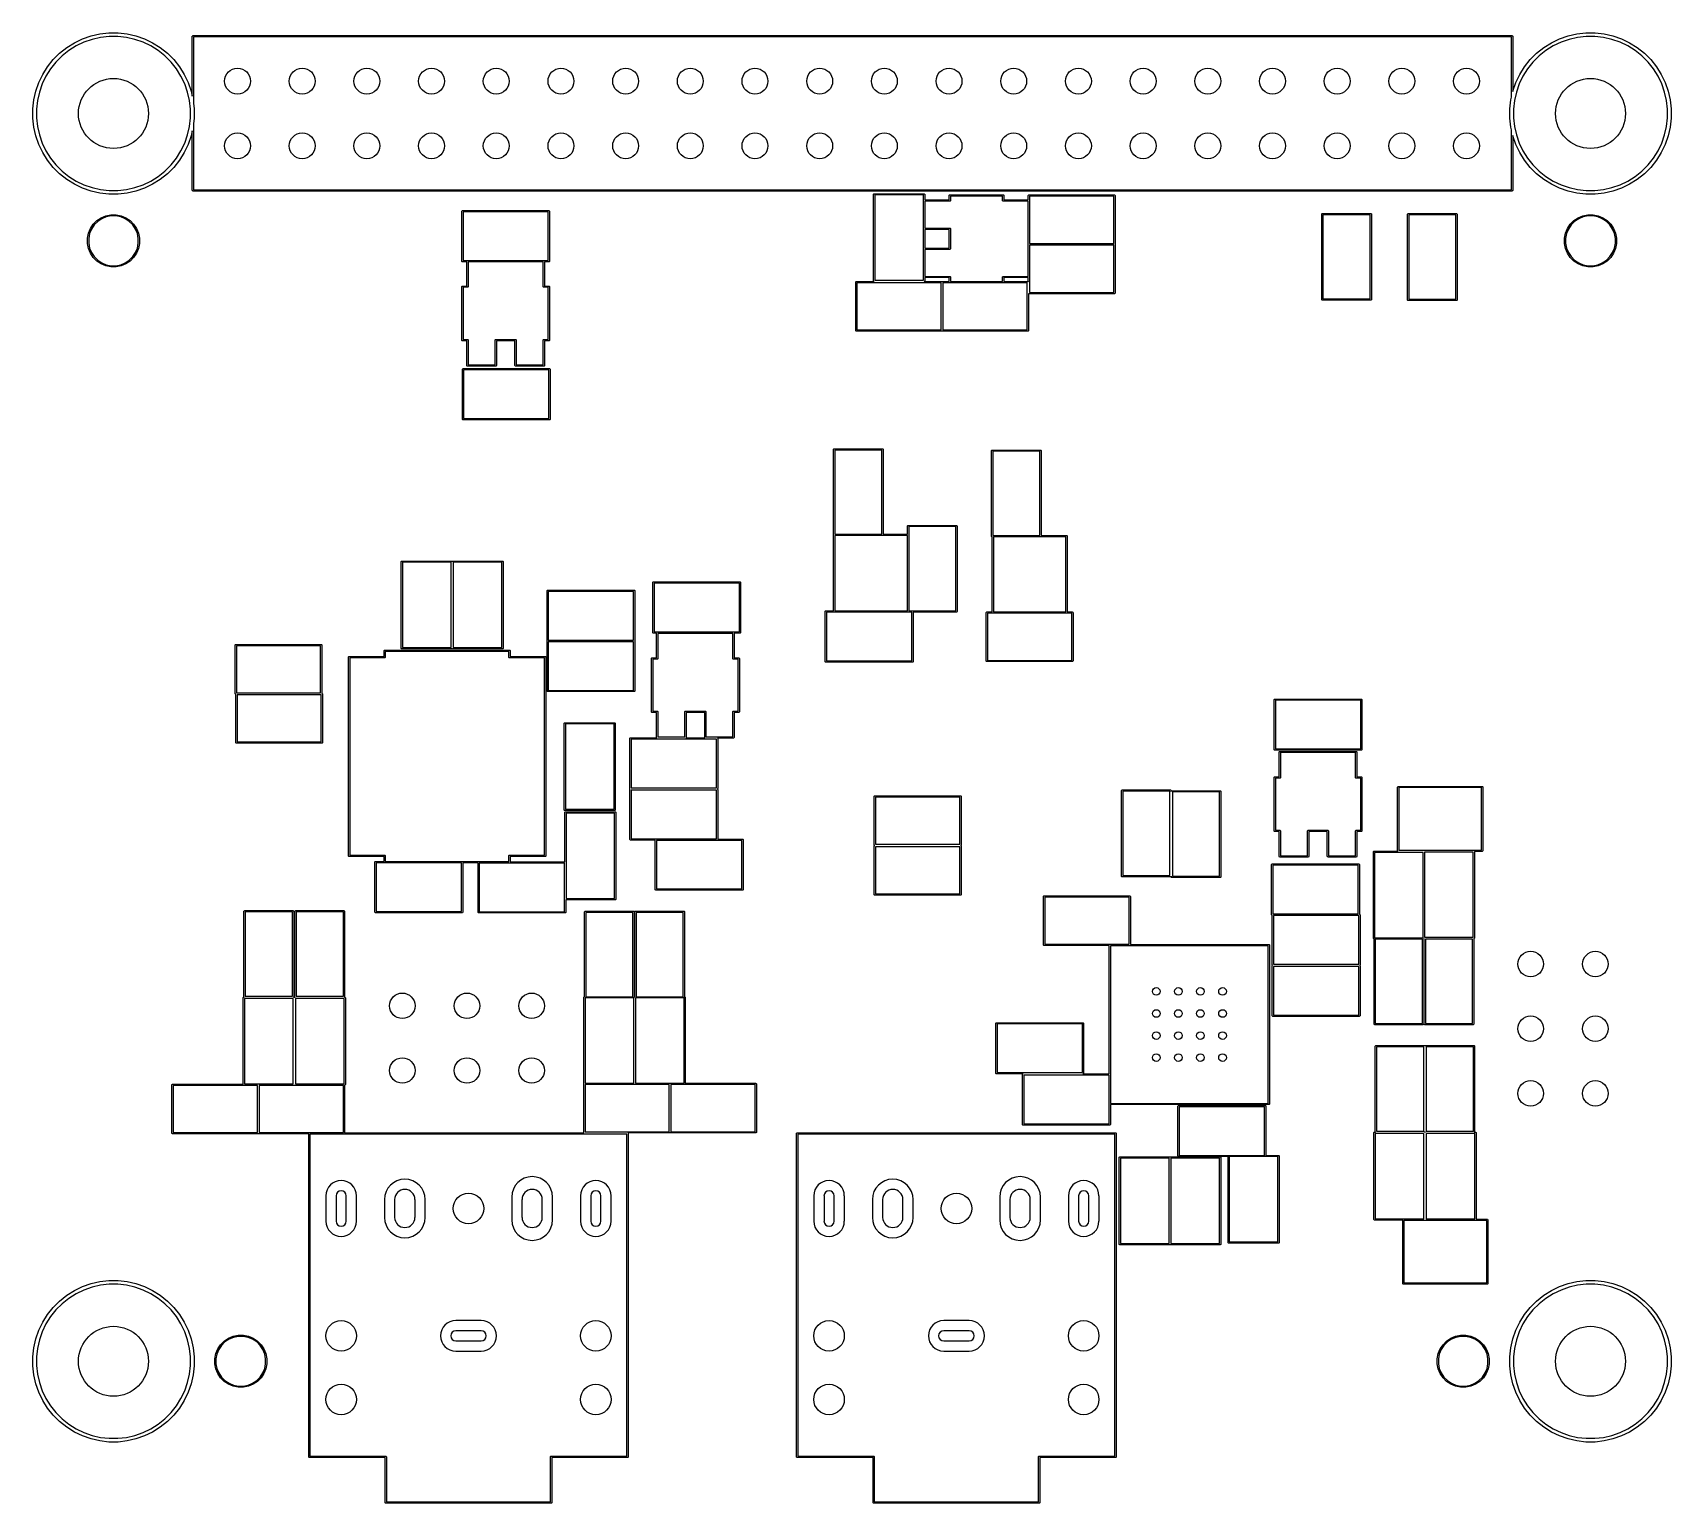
# Model space of a CAD drawing. Header units: inches. Extents: x 1.92 to 4.46, y -4.35 to -2.08.
import ezdxf

# ---------------------------------------------------------------- set-up
doc = ezdxf.new("R2010")
doc.units = ezdxf.units.IN
doc.header["$MEASUREMENT"] = 0
doc.layers.add('BLACK', color=250, linetype='CONTINUOUS')

msp = doc.modelspace()

# ---------------------------------------------------------------- linework, layer by layer
at = {"layer": 'BLACK', "linetype": 'CONTINUOUS'}
for p, q in [((1.9749, -2.1028), (1.9868, -2.0953)), ((1.9895, -2.1003), (1.9782, -2.1074)), ((1.9868, -2.0953), (1.9994, -2.0892)), ((2.0016, -2.0945), (1.9895, -2.1003)), ((1.9994, -2.0892), (2.0126, -2.0846)), ((2.0142, -2.0901), (2.0016, -2.0945)), ((2.0126, -2.0846), (2.0263, -2.0815)), ((2.0273, -2.0871), (2.0142, -2.0901)), ((2.0263, -2.0815), (2.0402, -2.0799)), ((2.0406, -2.0856), (2.0273, -2.0871)), ((2.0402, -2.0799), (2.0543, -2.0799)), ((2.0539, -2.0856), (2.0406, -2.0856)), ((2.0672, -2.0871), (2.0539, -2.0856)), ((2.0543, -2.0799), (2.0682, -2.0815)), ((2.0803, -2.0901), (2.0672, -2.0871)), ((2.0682, -2.0815), (2.0818, -2.0846)), ((2.0929, -2.0945), (2.0803, -2.0901)), ((2.0818, -2.0846), (2.0951, -2.0892)), ((2.1049, -2.1003), (2.0929, -2.0945)), ((2.0951, -2.0892), (2.1077, -2.0953)), ((2.1163, -2.1074), (2.1049, -2.1003)), ((2.1077, -2.0953), (2.1196, -2.1028)), ((2.1691, -2.0854), (2.1692, -2.0851)), ((2.1691, -2.1777), (2.1691, -2.0854)), ((2.1692, -2.0851), (2.1697, -2.0845)), ((2.1697, -2.0845), (2.1701, -2.0844)), ((2.1701, -2.0844), (4.2094, -2.0844)), ((2.1711, -2.0864), (2.1711, -2.189)), ((4.2085, -2.0864), (2.1711, -2.0864)), ((4.2085, -2.1794), (4.2085, -2.0864)), ((4.2094, -2.0844), (4.2098, -2.0845)), ((4.2098, -2.0845), (4.2104, -2.0851)), ((4.2104, -2.0851), (4.2104, -2.0854)), ((4.2104, -2.0854), (4.2104, -2.1708)), ((4.2584, -2.1028), (4.2702, -2.0953)), ((4.273, -2.1003), (4.2617, -2.1074)), ((4.2702, -2.0953), (4.2829, -2.0892)), ((4.2851, -2.0945), (4.273, -2.1003)), ((4.2829, -2.0892), (4.2961, -2.0846)), ((4.2977, -2.0901), (4.2851, -2.0945)), ((4.2961, -2.0846), (4.3098, -2.0815)), ((4.3107, -2.0871), (4.2977, -2.0901)), ((4.3098, -2.0815), (4.3237, -2.0799)), ((4.324, -2.0856), (4.3107, -2.0871)), ((4.3237, -2.0799), (4.3377, -2.0799)), ((4.3374, -2.0856), (4.324, -2.0856)), ((4.3507, -2.0871), (4.3374, -2.0856)), ((4.3377, -2.0799), (4.3516, -2.0815)), ((4.3637, -2.0901), (4.3507, -2.0871)), ((4.3516, -2.0815), (4.3653, -2.0846)), ((4.3764, -2.0945), (4.3637, -2.0901)), ((4.3653, -2.0846), (4.3785, -2.0892)), ((4.3884, -2.1003), (4.3764, -2.0945)), ((4.3785, -2.0892), (4.3912, -2.0953)), ((4.3997, -2.1074), (4.3884, -2.1003)), ((4.3912, -2.0953), (4.403, -2.1028)), ((1.9453, -2.1324), (1.954, -2.1214)), ((1.9583, -2.1252), (1.95, -2.1357)), ((1.954, -2.1214), (1.964, -2.1115)), ((1.9678, -2.1158), (1.9583, -2.1252)), ((1.964, -2.1115), (1.9749, -2.1028)), ((1.9782, -2.1074), (1.9678, -2.1158)), ((2.1267, -2.1158), (2.1163, -2.1074)), ((2.1196, -2.1028), (2.1305, -2.1115)), ((2.1362, -2.1252), (2.1267, -2.1158)), ((2.1305, -2.1115), (2.1404, -2.1214)), ((2.1445, -2.1357), (2.1362, -2.1252)), ((2.1404, -2.1214), (2.1492, -2.1324)), ((4.2288, -2.1324), (4.2375, -2.1214)), ((4.2418, -2.1252), (4.2334, -2.1357)), ((4.2375, -2.1214), (4.2474, -2.1115)), ((4.2512, -2.1158), (4.2418, -2.1252)), ((4.2474, -2.1115), (4.2584, -2.1028)), ((4.2617, -2.1074), (4.2512, -2.1158)), ((4.4102, -2.1158), (4.3997, -2.1074)), ((4.403, -2.1028), (4.414, -2.1115)), ((4.4197, -2.1252), (4.4102, -2.1158)), ((4.414, -2.1115), (4.4239, -2.1214)), ((4.428, -2.1357), (4.4197, -2.1252)), ((4.4239, -2.1214), (4.4327, -2.1324)), ((1.9318, -2.1569), (1.9378, -2.1443)), ((1.9428, -2.147), (1.937, -2.1591)), ((1.9378, -2.1443), (1.9453, -2.1324)), ((1.95, -2.1357), (1.9428, -2.147)), ((2.1516, -2.147), (2.1445, -2.1357)), ((2.1492, -2.1324), (2.1566, -2.1443)), ((2.1574, -2.1591), (2.1516, -2.147)), ((2.1566, -2.1443), (2.1627, -2.1569)), ((4.2152, -2.1569), (4.2213, -2.1443)), ((4.2263, -2.147), (4.2205, -2.1591)), ((4.2213, -2.1443), (4.2288, -2.1324)), ((4.2334, -2.1357), (4.2263, -2.147)), ((4.4351, -2.147), (4.428, -2.1357)), ((4.4327, -2.1324), (4.4401, -2.1443)), ((4.4409, -2.1591), (4.4351, -2.147)), ((4.4401, -2.1443), (4.4462, -2.1569)), ((1.924, -2.1838), (1.9271, -2.1701)), ((1.9271, -2.1701), (1.9318, -2.1569)), ((1.9326, -2.1717), (1.9296, -2.1847)), ((1.937, -2.1591), (1.9326, -2.1717)), ((2.1619, -2.1717), (2.1574, -2.1591)), ((2.1648, -2.1847), (2.1619, -2.1717)), ((2.1627, -2.1569), (2.1674, -2.1701)), ((2.1674, -2.1701), (2.1691, -2.1777)), ((4.2104, -2.1708), (4.2106, -2.1701)), ((4.2106, -2.1701), (4.2152, -2.1569)), ((4.2161, -2.1717), (4.2131, -2.1847)), ((4.2205, -2.1591), (4.2161, -2.1717)), ((4.4453, -2.1717), (4.4409, -2.1591)), ((4.4483, -2.1847), (4.4453, -2.1717)), ((4.4462, -2.1569), (4.4508, -2.1701)), ((4.4508, -2.1701), (4.4539, -2.1838)), ((1.9224, -2.1977), (1.924, -2.1838)), ((1.9224, -2.198), (1.9224, -2.1977)), ((1.9224, -2.2117), (1.9224, -2.198)), ((1.9296, -2.1847), (1.9281, -2.198)), ((1.9281, -2.198), (1.9281, -2.2114)), ((2.1663, -2.198), (2.1648, -2.1847)), ((2.1663, -2.2114), (2.1663, -2.198)), ((2.1711, -2.189), (2.172, -2.1977)), ((2.172, -2.1977), (2.172, -2.2117)), ((4.2059, -2.1977), (4.2075, -2.1838)), ((4.2059, -2.198), (4.2059, -2.1977)), ((4.2059, -2.2117), (4.2059, -2.198)), ((4.2075, -2.1838), (4.2085, -2.1794)), ((4.2131, -2.1847), (4.2116, -2.198)), ((4.2116, -2.198), (4.2116, -2.2114)), ((4.4498, -2.198), (4.4483, -2.1847)), ((4.4498, -2.2114), (4.4498, -2.198)), ((4.4539, -2.1838), (4.4555, -2.1977)), ((4.4555, -2.1977), (4.4555, -2.2117)), ((1.924, -2.2257), (1.9224, -2.2117)), ((1.9271, -2.2393), (1.924, -2.2257)), ((1.9281, -2.2114), (1.9296, -2.2247)), ((1.9296, -2.2247), (1.9326, -2.2377)), ((2.1619, -2.2377), (2.1648, -2.2247)), ((2.1648, -2.2247), (2.1663, -2.2114)), ((2.172, -2.2117), (2.1711, -2.2205)), ((2.1711, -2.2205), (2.1711, -2.3226)), ((4.2075, -2.2257), (4.2059, -2.2117)), ((4.2085, -2.23), (4.2075, -2.2257)), ((4.2116, -2.2114), (4.2131, -2.2247)), ((4.2131, -2.2247), (4.2161, -2.2377)), ((4.4453, -2.2377), (4.4483, -2.2247)), ((4.4483, -2.2247), (4.4498, -2.2114)), ((4.4539, -2.2257), (4.4508, -2.2393)), ((4.4555, -2.2117), (4.4539, -2.2257)), ((1.9318, -2.2526), (1.9271, -2.2393)), ((1.9378, -2.2652), (1.9318, -2.2526)), ((1.9326, -2.2377), (1.937, -2.2504)), ((1.937, -2.2504), (1.9428, -2.2624)), ((2.1516, -2.2624), (2.1574, -2.2504)), ((2.1627, -2.2526), (2.1566, -2.2652)), ((2.1574, -2.2504), (2.1619, -2.2377)), ((2.1674, -2.2393), (2.1627, -2.2526)), ((2.1691, -2.2317), (2.1674, -2.2393)), ((2.1691, -2.3236), (2.1691, -2.2317)), ((4.2085, -2.3226), (4.2085, -2.23)), ((4.2106, -2.2393), (4.2104, -2.2386)), ((4.2104, -2.2386), (4.2104, -2.3236)), ((4.2152, -2.2526), (4.2106, -2.2393)), ((4.2213, -2.2652), (4.2152, -2.2526)), ((4.2161, -2.2377), (4.2205, -2.2504)), ((4.2205, -2.2504), (4.2263, -2.2624)), ((4.4351, -2.2624), (4.4409, -2.2504)), ((4.4462, -2.2526), (4.4401, -2.2652)), ((4.4409, -2.2504), (4.4453, -2.2377)), ((4.4508, -2.2393), (4.4462, -2.2526)), ((1.9453, -2.2771), (1.9378, -2.2652)), ((1.9428, -2.2624), (1.95, -2.2737)), ((1.954, -2.288), (1.9453, -2.2771)), ((1.95, -2.2737), (1.9583, -2.2842)), ((2.1362, -2.2842), (2.1445, -2.2737)), ((2.1492, -2.2771), (2.1404, -2.288)), ((2.1445, -2.2737), (2.1516, -2.2624)), ((2.1566, -2.2652), (2.1492, -2.2771)), ((4.2288, -2.2771), (4.2213, -2.2652)), ((4.2263, -2.2624), (4.2334, -2.2737)), ((4.2375, -2.288), (4.2288, -2.2771)), ((4.2334, -2.2737), (4.2418, -2.2842)), ((4.4197, -2.2842), (4.428, -2.2737)), ((4.4327, -2.2771), (4.4239, -2.288)), ((4.428, -2.2737), (4.4351, -2.2624)), ((4.4401, -2.2652), (4.4327, -2.2771)), ((1.964, -2.2979), (1.954, -2.288)), ((1.9583, -2.2842), (1.9678, -2.2937)), ((1.9749, -2.3067), (1.964, -2.2979)), ((1.9678, -2.2937), (1.9782, -2.302)), ((1.9782, -2.302), (1.9895, -2.3091)), ((2.1049, -2.3091), (2.1163, -2.302)), ((2.1163, -2.302), (2.1267, -2.2937)), ((2.1305, -2.2979), (2.1196, -2.3067)), ((2.1267, -2.2937), (2.1362, -2.2842)), ((2.1404, -2.288), (2.1305, -2.2979)), ((4.2474, -2.2979), (4.2375, -2.288)), ((4.2418, -2.2842), (4.2512, -2.2937)), ((4.2584, -2.3067), (4.2474, -2.2979)), ((4.2512, -2.2937), (4.2617, -2.302)), ((4.2617, -2.302), (4.273, -2.3091)), ((4.3884, -2.3091), (4.3997, -2.302)), ((4.3997, -2.302), (4.4102, -2.2937)), ((4.414, -2.2979), (4.403, -2.3067)), ((4.4102, -2.2937), (4.4197, -2.2842)), ((4.4239, -2.288), (4.414, -2.2979)), ((1.9868, -2.3141), (1.9749, -2.3067)), ((1.9994, -2.3202), (1.9868, -2.3141)), ((1.9895, -2.3091), (2.0016, -2.3149)), ((2.0126, -2.3248), (1.9994, -2.3202)), ((2.0016, -2.3149), (2.0142, -2.3193)), ((2.0263, -2.328), (2.0126, -2.3248)), ((2.0142, -2.3193), (2.0273, -2.3223)), ((2.0402, -2.3295), (2.0263, -2.328)), ((2.0273, -2.3223), (2.0406, -2.3238)), ((2.0543, -2.3295), (2.0402, -2.3295)), ((2.0406, -2.3238), (2.0539, -2.3238)), ((2.0539, -2.3238), (2.0672, -2.3223)), ((2.0682, -2.328), (2.0543, -2.3295)), ((2.0672, -2.3223), (2.0803, -2.3193)), ((2.0818, -2.3248), (2.0682, -2.328)), ((2.0803, -2.3193), (2.0929, -2.3149)), ((2.0951, -2.3202), (2.0818, -2.3248)), ((2.0929, -2.3149), (2.1049, -2.3091)), ((2.1077, -2.3141), (2.0951, -2.3202)), ((2.1196, -2.3067), (2.1077, -2.3141)), ((2.1692, -2.324), (2.1691, -2.3236)), ((2.1697, -2.3245), (2.1692, -2.324)), ((2.1701, -2.3246), (2.1697, -2.3245)), ((4.2094, -2.3246), (2.1701, -2.3246)), ((2.1711, -2.3226), (4.2085, -2.3226)), ((3.2222, -2.3297), (3.2223, -2.3293)), ((3.2222, -2.4636), (3.2222, -2.3297)), ((3.2223, -2.3293), (3.2229, -2.3288)), ((3.2229, -2.3288), (3.2232, -2.3287)), ((3.2232, -2.3287), (3.3004, -2.3287)), ((3.3004, -2.3287), (3.3008, -2.3288)), ((3.3008, -2.3288), (3.3013, -2.3293)), ((3.3013, -2.3293), (3.3014, -2.3297)), ((3.3014, -2.3297), (3.3014, -2.3384)), ((4.2098, -2.3245), (4.2094, -2.3246)), ((4.2104, -2.324), (4.2098, -2.3245)), ((4.2104, -2.3236), (4.2104, -2.324)), ((4.2702, -2.3141), (4.2584, -2.3067)), ((4.2829, -2.3202), (4.2702, -2.3141)), ((4.273, -2.3091), (4.2851, -2.3149)), ((4.2961, -2.3248), (4.2829, -2.3202)), ((4.2851, -2.3149), (4.2977, -2.3193)), ((4.3098, -2.328), (4.2961, -2.3248)), ((4.2977, -2.3193), (4.3107, -2.3223)), ((4.3237, -2.3295), (4.3098, -2.328)), ((4.3107, -2.3223), (4.324, -2.3238)), ((4.3377, -2.3295), (4.3237, -2.3295)), ((4.324, -2.3238), (4.3374, -2.3238)), ((4.3374, -2.3238), (4.3507, -2.3223)), ((4.3516, -2.328), (4.3377, -2.3295)), ((4.3507, -2.3223), (4.3637, -2.3193)), ((4.3653, -2.3248), (4.3516, -2.328)), ((4.3637, -2.3193), (4.3764, -2.3149)), ((4.3785, -2.3202), (4.3653, -2.3248)), ((4.3764, -2.3149), (4.3884, -2.3091)), ((4.3912, -2.3141), (4.3785, -2.3202)), ((4.403, -2.3067), (4.3912, -2.3141)), ((2.5856, -2.3559), (2.5857, -2.3555)), ((2.5857, -2.3555), (2.5862, -2.355)), ((2.5862, -2.355), (2.5866, -2.3549)), ((2.5866, -2.3549), (2.7205, -2.3549)), ((2.7205, -2.3549), (2.7208, -2.355)), ((2.7208, -2.355), (2.7214, -2.3555)), ((2.7214, -2.3555), (2.7215, -2.3559)), ((3.2242, -2.3307), (3.2242, -2.4626)), ((3.2994, -2.3307), (3.2242, -2.3307)), ((3.2994, -2.4626), (3.2994, -2.3307)), ((3.3014, -2.3384), (3.3392, -2.3384)), ((3.3402, -2.3404), (3.3018, -2.3404)), ((3.3018, -2.3404), (3.3018, -2.3821)), ((3.3392, -2.3311), (3.3398, -2.3306)), ((3.3392, -2.3315), (3.3392, -2.3311)), ((3.3392, -2.3384), (3.3392, -2.3315)), ((3.3398, -2.3306), (3.3402, -2.3305)), ((3.3402, -2.3305), (3.4228, -2.3305)), ((3.3405, -2.3403), (3.3402, -2.3404)), ((3.3411, -2.3397), (3.3405, -2.3403)), ((3.3411, -2.3325), (3.3411, -2.3394)), ((3.4219, -2.3325), (3.3411, -2.3325)), ((3.3411, -2.3394), (3.3411, -2.3397)), ((3.4219, -2.3394), (3.4219, -2.3325)), ((3.4219, -2.3397), (3.4219, -2.3394)), ((3.4225, -2.3403), (3.4219, -2.3397)), ((3.4228, -2.3404), (3.4225, -2.3403)), ((3.4228, -2.3305), (3.4232, -2.3306)), ((3.4612, -2.3404), (3.4228, -2.3404)), ((3.4232, -2.3306), (3.4237, -2.3311)), ((3.4237, -2.3311), (3.4238, -2.3315)), ((3.4238, -2.3315), (3.4238, -2.3384)), ((3.4238, -2.3384), (3.4614, -2.3384)), ((3.4612, -2.4565), (3.4612, -2.3404)), ((3.4614, -2.3317), (3.4615, -2.3313)), ((3.4614, -2.3384), (3.4614, -2.3317)), ((3.4615, -2.3313), (3.462, -2.3308)), ((3.462, -2.3308), (3.4624, -2.3307)), ((3.4624, -2.3307), (3.5947, -2.3307)), ((3.4634, -2.3327), (3.4634, -2.4055)), ((3.5937, -2.3327), (3.4634, -2.3327)), ((3.5937, -2.4055), (3.5937, -2.3327)), ((3.5947, -2.3307), (3.5951, -2.3308)), ((3.5951, -2.3308), (3.5956, -2.3313)), ((3.5956, -2.3313), (3.5957, -2.3317)), ((3.5957, -2.3317), (3.5957, -2.4065)), ((2.0117, -2.3826), (2.016, -2.376)), ((2.0174, -2.3771), (2.0132, -2.3834)), ((2.016, -2.376), (2.0216, -2.3704)), ((2.0228, -2.3718), (2.0174, -2.3771)), ((2.0216, -2.3704), (2.0282, -2.366)), ((2.0291, -2.3676), (2.0228, -2.3718)), ((2.0282, -2.366), (2.0355, -2.363)), ((2.036, -2.3647), (2.0291, -2.3676)), ((2.0355, -2.363), (2.0433, -2.3614)), ((2.0435, -2.3632), (2.036, -2.3647)), ((2.0433, -2.3614), (2.0512, -2.3614)), ((2.051, -2.3632), (2.0435, -2.3632)), ((2.0584, -2.3647), (2.051, -2.3632)), ((2.0512, -2.3614), (2.059, -2.363)), ((2.0654, -2.3676), (2.0584, -2.3647)), ((2.059, -2.363), (2.0663, -2.366)), ((2.0717, -2.3718), (2.0654, -2.3676)), ((2.0663, -2.366), (2.0728, -2.3704)), ((2.0771, -2.3771), (2.0717, -2.3718)), ((2.0728, -2.3704), (2.0784, -2.376)), ((2.0813, -2.3834), (2.0771, -2.3771)), ((2.0784, -2.376), (2.0828, -2.3826)), ((2.5856, -2.4331), (2.5856, -2.3559)), ((2.5876, -2.3569), (2.5876, -2.4321)), ((2.7195, -2.3569), (2.5876, -2.3569)), ((2.7195, -2.4321), (2.7195, -2.3569)), ((2.7215, -2.3559), (2.7215, -2.4331)), ((3.9152, -2.3599), (3.9158, -2.3593)), ((3.9152, -2.3602), (3.9152, -2.3599)), ((3.9152, -2.4925), (3.9152, -2.3602)), ((3.9158, -2.3593), (3.9161, -2.3593)), ((3.9161, -2.3593), (3.9909, -2.3593)), ((3.9171, -2.3612), (3.9171, -2.4915)), ((3.99, -2.3612), (3.9171, -2.3612)), ((3.99, -2.4915), (3.99, -2.3612)), ((3.9909, -2.3593), (3.9913, -2.3593)), ((3.9913, -2.3593), (3.9919, -2.3599)), ((3.9919, -2.3599), (3.9919, -2.3602)), ((3.9919, -2.3602), (3.9919, -2.4925)), ((4.0478, -2.3606), (4.0479, -2.3603)), ((4.0478, -2.4929), (4.0478, -2.3606)), ((4.0479, -2.3603), (4.0484, -2.3597)), ((4.0484, -2.3597), (4.0488, -2.3596)), ((4.0488, -2.3596), (4.1236, -2.3596)), ((4.0498, -2.3616), (4.0498, -2.4919)), ((4.1226, -2.3616), (4.0498, -2.3616)), ((4.1226, -2.4919), (4.1226, -2.3616)), ((4.1236, -2.3596), (4.124, -2.3597)), ((4.124, -2.3597), (4.1245, -2.3603)), ((4.1245, -2.3603), (4.1246, -2.3606)), ((4.1246, -2.3606), (4.1246, -2.4929)), ((4.2951, -2.3826), (4.2995, -2.376)), ((4.3009, -2.3771), (4.2967, -2.3834)), ((4.2995, -2.376), (4.3051, -2.3704)), ((4.3062, -2.3718), (4.3009, -2.3771)), ((4.3051, -2.3704), (4.3117, -2.366)), ((4.3125, -2.3676), (4.3062, -2.3718)), ((4.3117, -2.366), (4.319, -2.363)), ((4.3195, -2.3647), (4.3125, -2.3676)), ((4.319, -2.363), (4.3268, -2.3614)), ((4.3269, -2.3632), (4.3195, -2.3647)), ((4.3268, -2.3614), (4.3347, -2.3614)), ((4.3345, -2.3632), (4.3269, -2.3632)), ((4.3419, -2.3647), (4.3345, -2.3632)), ((4.3347, -2.3614), (4.3424, -2.363)), ((4.3489, -2.3676), (4.3419, -2.3647)), ((4.3424, -2.363), (4.3497, -2.366)), ((4.3552, -2.3718), (4.3489, -2.3676)), ((4.3497, -2.366), (4.3563, -2.3704)), ((4.3605, -2.3771), (4.3552, -2.3718)), ((4.3563, -2.3704), (4.3619, -2.376)), ((4.3647, -2.3834), (4.3605, -2.3771)), ((4.3619, -2.376), (4.3663, -2.3826)), ((2.0071, -2.3976), (2.0086, -2.3899)), ((2.0071, -2.3978), (2.0071, -2.3976)), ((2.0071, -2.4055), (2.0071, -2.3978)), ((2.0086, -2.4133), (2.0071, -2.4055)), ((2.0086, -2.3899), (2.0117, -2.3826)), ((2.0103, -2.3904), (2.0089, -2.3978)), ((2.0089, -2.3978), (2.0089, -2.4054)), ((2.0089, -2.4054), (2.0103, -2.4128)), ((2.0132, -2.3834), (2.0103, -2.3904)), ((2.0842, -2.3904), (2.0813, -2.3834)), ((2.0828, -2.3826), (2.0859, -2.3899)), ((2.0856, -2.3978), (2.0842, -2.3904)), ((2.0842, -2.4128), (2.0856, -2.4054)), ((2.0856, -2.4054), (2.0856, -2.3978)), ((2.0859, -2.3899), (2.0874, -2.3976)), ((2.0874, -2.4055), (2.0859, -2.4133)), ((2.0874, -2.3976), (2.0874, -2.4055)), ((3.3014, -2.3841), (3.3014, -2.4128)), ((3.3392, -2.3841), (3.3014, -2.3841)), ((3.3018, -2.3821), (3.3402, -2.3821)), ((3.3392, -2.4128), (3.3392, -2.3841)), ((3.3402, -2.3821), (3.3405, -2.3822)), ((3.3405, -2.3822), (3.3411, -2.3827)), ((3.3411, -2.3827), (3.3411, -2.3831)), ((3.3411, -2.3831), (3.3411, -2.4138)), ((3.4634, -2.4055), (3.5937, -2.4055)), ((4.2905, -2.3976), (4.2921, -2.3899)), ((4.2905, -2.3978), (4.2905, -2.3976)), ((4.2905, -2.4055), (4.2905, -2.3978)), ((4.2921, -2.4133), (4.2905, -2.4055)), ((4.2921, -2.3899), (4.2951, -2.3826)), ((4.2938, -2.3904), (4.2923, -2.3978)), ((4.2923, -2.3978), (4.2923, -2.4054)), ((4.2923, -2.4054), (4.2938, -2.4128)), ((4.2967, -2.3834), (4.2938, -2.3904)), ((4.3676, -2.3904), (4.3647, -2.3834)), ((4.3663, -2.3826), (4.3693, -2.3899)), ((4.3691, -2.3978), (4.3676, -2.3904)), ((4.3676, -2.4128), (4.3691, -2.4054)), ((4.3691, -2.4054), (4.3691, -2.3978)), ((4.3693, -2.3899), (4.3709, -2.3976)), ((4.3709, -2.4055), (4.3693, -2.4133)), ((4.3709, -2.3976), (4.3709, -2.4055)), ((2.0117, -2.4206), (2.0086, -2.4133)), ((2.0103, -2.4128), (2.0132, -2.4198)), ((2.016, -2.4272), (2.0117, -2.4206)), ((2.0132, -2.4198), (2.0174, -2.426)), ((2.0216, -2.4328), (2.016, -2.4272)), ((2.0174, -2.426), (2.0228, -2.4314)), ((2.0228, -2.4314), (2.0291, -2.4356)), ((2.0654, -2.4356), (2.0717, -2.4314)), ((2.0717, -2.4314), (2.0771, -2.426)), ((2.0784, -2.4272), (2.0728, -2.4328)), ((2.0771, -2.426), (2.0813, -2.4198)), ((2.0828, -2.4206), (2.0784, -2.4272)), ((2.0813, -2.4198), (2.0842, -2.4128)), ((2.0859, -2.4133), (2.0828, -2.4206)), ((3.3014, -2.4128), (3.3392, -2.4128)), ((3.3402, -2.4148), (3.3018, -2.4148)), ((3.3018, -2.4148), (3.3018, -2.4565)), ((3.3405, -2.4147), (3.3402, -2.4148)), ((3.3411, -2.4142), (3.3405, -2.4147)), ((3.3411, -2.4138), (3.3411, -2.4142)), ((3.4634, -2.4085), (3.4634, -2.4813)), ((3.5937, -2.4085), (3.4634, -2.4085)), ((3.5937, -2.4813), (3.5937, -2.4085)), ((3.5956, -2.4069), (3.5955, -2.407)), ((3.5955, -2.407), (3.5956, -2.4071)), ((3.5957, -2.4065), (3.5956, -2.4069)), ((3.5956, -2.4071), (3.5957, -2.4075)), ((3.5957, -2.4075), (3.5957, -2.4823)), ((4.2951, -2.4206), (4.2921, -2.4133)), ((4.2938, -2.4128), (4.2967, -2.4198)), ((4.2995, -2.4272), (4.2951, -2.4206)), ((4.2967, -2.4198), (4.3009, -2.426)), ((4.3051, -2.4328), (4.2995, -2.4272)), ((4.3009, -2.426), (4.3062, -2.4314)), ((4.3062, -2.4314), (4.3125, -2.4356)), ((4.3489, -2.4356), (4.3552, -2.4314)), ((4.3552, -2.4314), (4.3605, -2.426)), ((4.3619, -2.4272), (4.3563, -2.4328)), ((4.3605, -2.426), (4.3647, -2.4198)), ((4.3663, -2.4206), (4.3619, -2.4272)), ((4.3647, -2.4198), (4.3676, -2.4128)), ((4.3693, -2.4133), (4.3663, -2.4206)), ((2.0282, -2.4372), (2.0216, -2.4328)), ((2.0355, -2.4402), (2.0282, -2.4372)), ((2.0291, -2.4356), (2.036, -2.4385)), ((2.0433, -2.4417), (2.0355, -2.4402)), ((2.036, -2.4385), (2.0435, -2.44)), ((2.0512, -2.4417), (2.0433, -2.4417)), ((2.0435, -2.44), (2.051, -2.44)), ((2.051, -2.44), (2.0584, -2.4385)), ((2.059, -2.4402), (2.0512, -2.4417)), ((2.0584, -2.4385), (2.0654, -2.4356)), ((2.0663, -2.4372), (2.059, -2.4402)), ((2.0728, -2.4328), (2.0663, -2.4372)), ((2.5857, -2.4334), (2.5856, -2.4331)), ((2.5862, -2.434), (2.5857, -2.4334)), ((2.5866, -2.4341), (2.5862, -2.434)), ((2.5935, -2.4341), (2.5866, -2.4341)), ((2.5876, -2.4321), (2.7195, -2.4321)), ((2.5935, -2.4715), (2.5935, -2.4341)), ((2.5955, -2.4341), (2.5955, -2.4724)), ((2.7116, -2.4341), (2.5955, -2.4341)), ((2.7116, -2.4724), (2.7116, -2.4341)), ((2.7205, -2.4341), (2.7136, -2.4341)), ((2.7136, -2.4341), (2.7136, -2.4715)), ((2.7208, -2.434), (2.7205, -2.4341)), ((2.7214, -2.4334), (2.7208, -2.434)), ((2.7215, -2.4331), (2.7214, -2.4334)), ((3.3018, -2.4565), (3.3402, -2.4565)), ((3.3402, -2.4565), (3.3405, -2.4566)), ((3.3405, -2.4566), (3.3411, -2.4571)), ((3.4219, -2.4571), (3.4225, -2.4566)), ((3.4225, -2.4566), (3.4228, -2.4565)), ((3.4228, -2.4565), (3.4612, -2.4565)), ((4.3117, -2.4372), (4.3051, -2.4328)), ((4.319, -2.4402), (4.3117, -2.4372)), ((4.3125, -2.4356), (4.3195, -2.4385)), ((4.3268, -2.4417), (4.319, -2.4402)), ((4.3195, -2.4385), (4.3269, -2.44)), ((4.3347, -2.4417), (4.3268, -2.4417)), ((4.3269, -2.44), (4.3345, -2.44)), ((4.3345, -2.44), (4.3419, -2.4385)), ((4.3424, -2.4402), (4.3347, -2.4417)), ((4.3419, -2.4385), (4.3489, -2.4356)), ((4.3497, -2.4372), (4.3424, -2.4402)), ((4.3563, -2.4328), (4.3497, -2.4372)), ((2.5856, -2.4724), (2.5857, -2.4721)), ((2.5856, -2.5551), (2.5856, -2.4724)), ((2.5857, -2.4721), (2.5862, -2.4715)), ((2.5862, -2.4715), (2.5866, -2.4715)), ((2.5866, -2.4715), (2.5935, -2.4715)), ((2.5945, -2.4734), (2.5876, -2.4734)), ((2.5876, -2.4734), (2.5876, -2.5541)), ((2.5949, -2.4734), (2.5945, -2.4734)), ((2.5954, -2.4728), (2.5949, -2.4734)), ((2.5955, -2.4724), (2.5954, -2.4728)), ((2.7117, -2.4728), (2.7116, -2.4724)), ((2.7122, -2.4734), (2.7117, -2.4728)), ((2.7126, -2.4734), (2.7122, -2.4734)), ((2.7195, -2.4734), (2.7126, -2.4734)), ((2.7136, -2.4715), (2.7205, -2.4715)), ((2.7195, -2.5541), (2.7195, -2.4734)), ((2.7205, -2.4715), (2.7208, -2.4715)), ((2.7208, -2.4715), (2.7214, -2.4721)), ((2.7214, -2.4721), (2.7215, -2.4724)), ((2.7215, -2.4724), (2.7215, -2.5551)), ((3.1947, -2.4656), (3.1948, -2.4652)), ((3.1947, -2.5404), (3.1947, -2.4656)), ((3.1948, -2.4652), (3.1953, -2.4646)), ((3.1953, -2.4646), (3.1957, -2.4646)), ((3.1957, -2.4646), (3.2232, -2.4646)), ((3.1967, -2.4665), (3.1967, -2.5394)), ((3.327, -2.4665), (3.1967, -2.4665)), ((3.2223, -2.464), (3.2222, -2.4636)), ((3.2229, -2.4645), (3.2223, -2.464)), ((3.2232, -2.4646), (3.2229, -2.4645)), ((3.2242, -2.4626), (3.2994, -2.4626)), ((3.3008, -2.4645), (3.3004, -2.4646)), ((3.3004, -2.4646), (3.328, -2.4646)), ((3.3013, -2.464), (3.3008, -2.4645)), ((3.3014, -2.4636), (3.3013, -2.464)), ((3.3392, -2.4585), (3.3014, -2.4585)), ((3.3014, -2.4585), (3.3014, -2.4636)), ((3.327, -2.5394), (3.327, -2.4665)), ((3.328, -2.4646), (3.3282, -2.4646)), ((3.3282, -2.4646), (3.3285, -2.4646)), ((3.3285, -2.4646), (3.3392, -2.4646)), ((3.3295, -2.4665), (3.3295, -2.5394)), ((3.4598, -2.4665), (3.3295, -2.4665)), ((3.3392, -2.4646), (3.3392, -2.4585)), ((3.3411, -2.4571), (3.3411, -2.4575)), ((3.3411, -2.4575), (3.3411, -2.4644)), ((3.3411, -2.4644), (3.4219, -2.4644)), ((3.4219, -2.4575), (3.4219, -2.4571)), ((3.4219, -2.4644), (3.4219, -2.4575)), ((3.4238, -2.4585), (3.4238, -2.4646)), ((3.4614, -2.4585), (3.4238, -2.4585)), ((3.4238, -2.4646), (3.4608, -2.4646)), ((3.4598, -2.5394), (3.4598, -2.4665)), ((3.4608, -2.4646), (3.4612, -2.4646)), ((3.4612, -2.4646), (3.4614, -2.4649)), ((3.4614, -2.4649), (3.4614, -2.4585)), ((3.4634, -2.4813), (3.5937, -2.4813)), ((3.5957, -2.4823), (3.5956, -2.4827)), ((3.462, -2.4832), (3.4618, -2.483)), ((3.4618, -2.483), (3.4618, -2.5404)), ((3.4624, -2.4833), (3.462, -2.4832)), ((3.5947, -2.4833), (3.4624, -2.4833)), ((3.5951, -2.4832), (3.5947, -2.4833)), ((3.5956, -2.4827), (3.5951, -2.4832)), ((3.9152, -2.4929), (3.9152, -2.4925)), ((3.9158, -2.4934), (3.9152, -2.4929)), ((3.9161, -2.4935), (3.9158, -2.4934)), ((3.9909, -2.4935), (3.9161, -2.4935)), ((3.9171, -2.4915), (3.99, -2.4915)), ((3.9913, -2.4934), (3.9909, -2.4935)), ((3.9919, -2.4929), (3.9913, -2.4934)), ((3.9919, -2.4925), (3.9919, -2.4929)), ((4.0479, -2.4933), (4.0478, -2.4929)), ((4.0484, -2.4938), (4.0479, -2.4933)), ((4.0488, -2.4939), (4.0484, -2.4938)), ((4.1236, -2.4939), (4.0488, -2.4939)), ((4.0498, -2.4919), (4.1226, -2.4919)), ((4.124, -2.4938), (4.1236, -2.4939)), ((4.1245, -2.4933), (4.124, -2.4938)), ((4.1246, -2.4929), (4.1245, -2.4933)), ((2.5857, -2.5555), (2.5856, -2.5551)), ((2.5862, -2.556), (2.5857, -2.5555)), ((2.5866, -2.5561), (2.5862, -2.556)), ((2.5935, -2.5561), (2.5866, -2.5561)), ((2.5876, -2.5541), (2.5945, -2.5541)), ((2.5935, -2.5945), (2.5935, -2.5561)), ((2.5945, -2.5541), (2.5949, -2.5542)), ((2.5949, -2.5542), (2.5954, -2.5547)), ((2.5954, -2.5547), (2.5955, -2.5551)), ((2.5955, -2.5551), (2.5955, -2.5935)), ((2.6372, -2.5551), (2.6373, -2.5547)), ((2.6372, -2.5935), (2.6372, -2.5551)), ((2.6373, -2.5547), (2.6378, -2.5542)), ((2.6378, -2.5542), (2.6382, -2.5541)), ((2.6382, -2.5541), (2.6689, -2.5541)), ((2.6679, -2.5561), (2.6392, -2.5561)), ((2.6392, -2.5561), (2.6392, -2.5945)), ((2.6679, -2.5945), (2.6679, -2.5561)), ((2.6689, -2.5541), (2.6693, -2.5542)), ((2.6693, -2.5542), (2.6698, -2.5547)), ((2.6698, -2.5547), (2.6699, -2.5551)), ((2.6699, -2.5551), (2.6699, -2.5935)), ((2.7116, -2.5551), (2.7117, -2.5547)), ((2.7116, -2.5935), (2.7116, -2.5551)), ((2.7117, -2.5547), (2.7122, -2.5542)), ((2.7122, -2.5542), (2.7126, -2.5541)), ((2.7126, -2.5541), (2.7195, -2.5541)), ((2.7205, -2.5561), (2.7136, -2.5561)), ((2.7136, -2.5561), (2.7136, -2.5945)), ((2.7208, -2.556), (2.7205, -2.5561)), ((2.7214, -2.5555), (2.7208, -2.556)), ((2.7215, -2.5551), (2.7214, -2.5555)), ((3.1948, -2.5407), (3.1947, -2.5404)), ((3.1953, -2.5413), (3.1948, -2.5407)), ((3.1957, -2.5413), (3.1953, -2.5413)), ((3.328, -2.5413), (3.1957, -2.5413)), ((3.1967, -2.5394), (3.327, -2.5394)), ((3.3282, -2.5413), (3.328, -2.5413)), ((3.3285, -2.5413), (3.3282, -2.5413)), ((3.4608, -2.5413), (3.3285, -2.5413)), ((3.3295, -2.5394), (3.4598, -2.5394)), ((3.4612, -2.5413), (3.4608, -2.5413)), ((3.4617, -2.5407), (3.4612, -2.5413)), ((3.4618, -2.5404), (3.4617, -2.5407)), ((2.5866, -2.6002), (2.5867, -2.5998)), ((2.5866, -2.6774), (2.5866, -2.6002)), ((2.5867, -2.5998), (2.5872, -2.5993)), ((2.5872, -2.5993), (2.5876, -2.5992)), ((2.5876, -2.5992), (2.7215, -2.5992)), ((2.5886, -2.6012), (2.5886, -2.6764)), ((2.7205, -2.6012), (2.5886, -2.6012)), ((2.5936, -2.5949), (2.5935, -2.5945)), ((2.5941, -2.5954), (2.5936, -2.5949)), ((2.5945, -2.5955), (2.5941, -2.5954)), ((2.6382, -2.5955), (2.5945, -2.5955)), ((2.5955, -2.5935), (2.6372, -2.5935)), ((2.6386, -2.5954), (2.6382, -2.5955)), ((2.6391, -2.5949), (2.6386, -2.5954)), ((2.6392, -2.5945), (2.6391, -2.5949)), ((2.668, -2.5949), (2.6679, -2.5945)), ((2.6685, -2.5954), (2.668, -2.5949)), ((2.6689, -2.5955), (2.6685, -2.5954)), ((2.7126, -2.5955), (2.6689, -2.5955)), ((2.6699, -2.5935), (2.7116, -2.5935)), ((2.713, -2.5954), (2.7126, -2.5955)), ((2.7135, -2.5949), (2.713, -2.5954)), ((2.7136, -2.5945), (2.7135, -2.5949)), ((2.7205, -2.6764), (2.7205, -2.6012)), ((2.7215, -2.5992), (2.7218, -2.5993)), ((2.7218, -2.5993), (2.7224, -2.5998)), ((2.7224, -2.5998), (2.7224, -2.6002)), ((2.7224, -2.6002), (2.7224, -2.6774)), ((2.5867, -2.6777), (2.5866, -2.6774)), ((2.5872, -2.6783), (2.5867, -2.6777)), ((2.5876, -2.6783), (2.5872, -2.6783)), ((2.7215, -2.6783), (2.5876, -2.6783)), ((2.5886, -2.6764), (2.7205, -2.6764)), ((2.7218, -2.6783), (2.7215, -2.6783)), ((2.7224, -2.6777), (2.7218, -2.6783)), ((2.7224, -2.6774), (2.7224, -2.6777)), ((3.1604, -2.724), (3.1605, -2.7236)), ((3.1604, -2.8563), (3.1604, -2.724)), ((3.1605, -2.7236), (3.161, -2.7231)), ((3.161, -2.7231), (3.1614, -2.723)), ((3.1614, -2.723), (3.2362, -2.723)), ((3.1624, -2.725), (3.1624, -2.8553)), ((3.2352, -2.725), (3.1624, -2.725)), ((3.2352, -2.8553), (3.2352, -2.725)), ((3.2362, -2.723), (3.2366, -2.7231)), ((3.2366, -2.7231), (3.2371, -2.7236)), ((3.2371, -2.7236), (3.2372, -2.724)), ((3.2372, -2.724), (3.2372, -2.8553)), ((3.4045, -2.726), (3.4046, -2.7256)), ((3.4045, -2.8583), (3.4045, -2.726)), ((3.4046, -2.7256), (3.4051, -2.7251)), ((3.4051, -2.7251), (3.4055, -2.725)), ((3.4055, -2.725), (3.4803, -2.725)), ((3.4065, -2.727), (3.4065, -2.8573)), ((3.4793, -2.727), (3.4065, -2.727)), ((3.4793, -2.8573), (3.4793, -2.727)), ((3.4803, -2.725), (3.4807, -2.7251)), ((3.4807, -2.7251), (3.4812, -2.7256)), ((3.4812, -2.7256), (3.4813, -2.726)), ((3.4813, -2.726), (3.4813, -2.8573)), ((3.1604, -2.9738), (3.1604, -2.8563)), ((3.1624, -2.8553), (3.2352, -2.8553)), ((3.2362, -2.8573), (3.1624, -2.8573)), ((3.1624, -2.8573), (3.1624, -2.9734)), ((3.2746, -2.8573), (3.2362, -2.8573)), ((3.2372, -2.8553), (3.2746, -2.8553)), ((3.2746, -2.8425), (3.2747, -2.8421)), ((3.2746, -2.8553), (3.2746, -2.8425)), ((3.2746, -2.9734), (3.2746, -2.8573)), ((3.2747, -2.8421), (3.2752, -2.8416)), ((3.2752, -2.8416), (3.2756, -2.8415)), ((3.2756, -2.8415), (3.3504, -2.8415)), ((3.2766, -2.8435), (3.2766, -2.9738)), ((3.3494, -2.8435), (3.2766, -2.8435)), ((3.3494, -2.9738), (3.3494, -2.8435)), ((3.3504, -2.8415), (3.3508, -2.8416)), ((3.3508, -2.8416), (3.3513, -2.8421)), ((3.3513, -2.8421), (3.3514, -2.8425)), ((3.3514, -2.8425), (3.3514, -2.9748)), ((3.4046, -2.8586), (3.4045, -2.8583)), ((3.4051, -2.8592), (3.4046, -2.8586)), ((3.4055, -2.8593), (3.4051, -2.8592)), ((3.4055, -2.9754), (3.4055, -2.8593)), ((3.4065, -2.8573), (3.4793, -2.8573)), ((3.4075, -2.8593), (3.4075, -2.9754)), ((3.5197, -2.8593), (3.4075, -2.8593)), ((3.4813, -2.8573), (3.5207, -2.8573)), ((3.5197, -2.9754), (3.5197, -2.8593)), ((3.5207, -2.8573), (3.521, -2.8574)), ((3.521, -2.8574), (3.5216, -2.8579)), ((3.5216, -2.8579), (3.5217, -2.8583)), ((3.5217, -2.8583), (3.5217, -2.9754)), ((2.4919, -2.8976), (2.492, -2.8973)), ((2.4919, -3.0315), (2.4919, -2.8976)), ((2.492, -2.8973), (2.4925, -2.8967)), ((2.4925, -2.8967), (2.4929, -2.8967)), ((2.4929, -2.8967), (2.5701, -2.8967)), ((2.4939, -2.8986), (2.4939, -3.0305)), ((2.5691, -2.8986), (2.4939, -2.8986)), ((2.5691, -3.0305), (2.5691, -2.8986)), ((2.5701, -2.8967), (2.5705, -2.8967)), ((2.5705, -2.8967), (2.5709, -2.8971)), ((2.5709, -2.8971), (2.5713, -2.8967)), ((2.5713, -2.8967), (2.5717, -2.8967)), ((2.5717, -2.8967), (2.6488, -2.8967)), ((2.5726, -2.8986), (2.5726, -3.0305)), ((2.6478, -2.8986), (2.5726, -2.8986)), ((2.6478, -3.0305), (2.6478, -2.8986)), ((2.6488, -2.8967), (2.6492, -2.8967)), ((2.6492, -2.8967), (2.6497, -2.8973)), ((2.6497, -2.8973), (2.6498, -2.8976)), ((2.6498, -2.8976), (2.6498, -3.0315)), ((2.8809, -2.9299), (2.881, -2.9295)), ((2.8809, -3.0071), (2.8809, -2.9299)), ((2.881, -2.9295), (2.8815, -2.929)), ((2.8815, -2.929), (2.8819, -2.9289)), ((2.8819, -2.9289), (3.0157, -2.9289)), ((2.8829, -2.9309), (2.8829, -3.0061)), ((3.0148, -2.9309), (2.8829, -2.9309)), ((3.0148, -3.0061), (3.0148, -2.9309)), ((3.0157, -2.9289), (3.0161, -2.929)), ((3.0161, -2.929), (3.0167, -2.9295)), ((3.0167, -2.9295), (3.0167, -2.9299)), ((3.0167, -2.9299), (3.0167, -3.0071)), ((2.7175, -2.9427), (2.7176, -2.9423)), ((2.7175, -3.0199), (2.7175, -2.9427)), ((2.7176, -2.9423), (2.7181, -2.9418)), ((2.7181, -2.9418), (2.7185, -2.9417)), ((2.7185, -2.9417), (2.8524, -2.9417)), ((2.7195, -2.9437), (2.7195, -3.0189)), ((2.8514, -2.9437), (2.7195, -2.9437)), ((2.8514, -3.0189), (2.8514, -2.9437)), ((2.8524, -2.9417), (2.8527, -2.9418)), ((2.8527, -2.9418), (2.8533, -2.9423)), ((2.8533, -2.9423), (2.8533, -2.9427)), ((2.8533, -2.9427), (2.8533, -3.0199)), ((3.1476, -2.9748), (3.1477, -2.9744)), ((3.1476, -3.052), (3.1476, -2.9748)), ((3.1477, -2.9744), (3.1482, -2.9739)), ((3.1482, -2.9739), (3.1486, -2.9738)), ((3.1486, -2.9738), (3.1604, -2.9738)), ((3.1496, -2.9758), (3.1496, -3.051)), ((3.2756, -2.9758), (3.1496, -2.9758)), ((3.1624, -2.9734), (3.2746, -2.9734)), ((3.2815, -2.9758), (3.2756, -2.9758)), ((3.2766, -2.9738), (3.2825, -2.9738)), ((3.2815, -3.051), (3.2815, -2.9758)), ((3.2825, -2.9738), (3.3494, -2.9738)), ((3.3504, -2.9758), (3.2835, -2.9758)), ((3.2835, -2.9758), (3.2835, -3.052)), ((3.3508, -2.9757), (3.3504, -2.9758)), ((3.3513, -2.9752), (3.3508, -2.9757)), ((3.3514, -2.9748), (3.3513, -2.9752)), ((3.3965, -2.976), (3.3971, -2.9755)), ((3.3965, -2.9764), (3.3965, -2.976)), ((3.3965, -3.0512), (3.3965, -2.9764)), ((3.3971, -2.9755), (3.3974, -2.9754)), ((3.3974, -2.9754), (3.4055, -2.9754)), ((3.4065, -2.9774), (3.3984, -2.9774)), ((3.3984, -2.9774), (3.3984, -3.0502)), ((3.5207, -2.9774), (3.4065, -2.9774)), ((3.4075, -2.9754), (3.5197, -2.9754)), ((3.5287, -2.9774), (3.5207, -2.9774)), ((3.5217, -2.9754), (3.5297, -2.9754)), ((3.5287, -3.0502), (3.5287, -2.9774)), ((3.5297, -2.9754), (3.5301, -2.9755)), ((3.5301, -2.9755), (3.5306, -2.976)), ((3.5306, -2.976), (3.5307, -2.9764)), ((3.5307, -2.9764), (3.5307, -3.0512)), ((2.881, -3.0075), (2.8809, -3.0071)), ((2.8815, -3.008), (2.881, -3.0075)), ((2.8819, -3.0081), (2.8815, -3.008)), ((2.8868, -3.0081), (2.8819, -3.0081)), ((2.8829, -3.0061), (3.0148, -3.0061)), ((2.8868, -3.0463), (2.8868, -3.0081)), ((2.8888, -3.0089), (2.8888, -3.0472)), ((3.0049, -3.0089), (2.8888, -3.0089)), ((3.0049, -3.0472), (3.0049, -3.0089)), ((3.0157, -3.0081), (3.0069, -3.0081)), ((3.0069, -3.0081), (3.0069, -3.0463)), ((3.0161, -3.008), (3.0157, -3.0081)), ((3.0167, -3.0075), (3.0161, -3.008)), ((3.0167, -3.0071), (3.0167, -3.0075)), ((2.2352, -3.0266), (2.2353, -3.0262)), ((2.2352, -3.1014), (2.2352, -3.0266)), ((2.2353, -3.0262), (2.2358, -3.0257)), ((2.2358, -3.0257), (2.2362, -3.0256)), ((2.2362, -3.0256), (2.3685, -3.0256)), ((2.2372, -3.0276), (2.2372, -3.1004)), ((2.3675, -3.0276), (2.2372, -3.0276)), ((2.3675, -3.1004), (2.3675, -3.0276)), ((2.3685, -3.0256), (2.3689, -3.0257)), ((2.3689, -3.0257), (2.3694, -3.0262)), ((2.3694, -3.0262), (2.3695, -3.0266)), ((2.3695, -3.0266), (2.3695, -3.1014)), ((2.4656, -3.0351), (2.4662, -3.0345)), ((2.4656, -3.0354), (2.4656, -3.0351)), ((2.4656, -3.0443), (2.4656, -3.0354)), ((2.4662, -3.0345), (2.4665, -3.0344)), ((2.4665, -3.0344), (2.6594, -3.0344)), ((2.4675, -3.0364), (2.4675, -3.0453)), ((2.6585, -3.0364), (2.4675, -3.0364)), ((2.492, -3.0319), (2.4919, -3.0315)), ((2.4925, -3.0324), (2.492, -3.0319)), ((2.4929, -3.0325), (2.4925, -3.0324)), ((2.5701, -3.0325), (2.4929, -3.0325)), ((2.4939, -3.0305), (2.5691, -3.0305)), ((2.5705, -3.0324), (2.5701, -3.0325)), ((2.5709, -3.032), (2.5705, -3.0324)), ((2.5713, -3.0324), (2.5709, -3.032)), ((2.5717, -3.0325), (2.5713, -3.0324)), ((2.6488, -3.0325), (2.5717, -3.0325)), ((2.5726, -3.0305), (2.6478, -3.0305)), ((2.6492, -3.0324), (2.6488, -3.0325)), ((2.6497, -3.0319), (2.6492, -3.0324)), ((2.6498, -3.0315), (2.6497, -3.0319)), ((2.6585, -3.0453), (2.6585, -3.0364)), ((2.6594, -3.0344), (2.6598, -3.0345)), ((2.6598, -3.0345), (2.6604, -3.0351)), ((2.6604, -3.0351), (2.6604, -3.0354)), ((2.6604, -3.0354), (2.6604, -3.0443)), ((2.7176, -3.0202), (2.7175, -3.0199)), ((2.7175, -3.0205), (2.7176, -3.0202)), ((2.7175, -3.0976), (2.7175, -3.0205)), ((2.7195, -3.0189), (2.8514, -3.0189)), ((2.7195, -3.0215), (2.7195, -3.0967)), ((2.8514, -3.0215), (2.7195, -3.0215)), ((2.8514, -3.0967), (2.8514, -3.0215)), ((2.8533, -3.0199), (2.8533, -3.0202)), ((2.8533, -3.0202), (2.8533, -3.0205)), ((2.8533, -3.0205), (2.8533, -3.0976)), ((2.4104, -3.0453), (2.4105, -3.0449)), ((2.4104, -3.3524), (2.4104, -3.0453)), ((2.4105, -3.0449), (2.411, -3.0444)), ((2.411, -3.0444), (2.4114, -3.0443)), ((2.4114, -3.0443), (2.4656, -3.0443)), ((2.4665, -3.0463), (2.4124, -3.0463)), ((2.4124, -3.0463), (2.4124, -3.3514)), ((2.4669, -3.0462), (2.4665, -3.0463)), ((2.4674, -3.0457), (2.4669, -3.0462)), ((2.4675, -3.0453), (2.4674, -3.0457)), ((2.6585, -3.0457), (2.6585, -3.0453)), ((2.6591, -3.0462), (2.6585, -3.0457)), ((2.6594, -3.0463), (2.6591, -3.0462)), ((2.7136, -3.0463), (2.6594, -3.0463)), ((2.6604, -3.0443), (2.7146, -3.0443)), ((2.7136, -3.3514), (2.7136, -3.0463)), ((2.7146, -3.0443), (2.7149, -3.0444)), ((2.7149, -3.0444), (2.7155, -3.0449)), ((2.7155, -3.0449), (2.7156, -3.0453)), ((2.7156, -3.0453), (2.7156, -3.3524)), ((2.8789, -3.0472), (2.879, -3.0469)), ((2.8789, -3.1299), (2.8789, -3.0472)), ((2.879, -3.0469), (2.8795, -3.0463)), ((2.8795, -3.0463), (2.8799, -3.0463)), ((2.8799, -3.0463), (2.8868, -3.0463)), ((2.8878, -3.0482), (2.8809, -3.0482)), ((2.8809, -3.0482), (2.8809, -3.1289)), ((2.8882, -3.0482), (2.8878, -3.0482)), ((2.8887, -3.0476), (2.8882, -3.0482)), ((2.8888, -3.0472), (2.8887, -3.0476)), ((3.005, -3.0476), (3.0049, -3.0472)), ((3.0055, -3.0482), (3.005, -3.0476)), ((3.0059, -3.0482), (3.0055, -3.0482)), ((3.0128, -3.0482), (3.0059, -3.0482)), ((3.0069, -3.0463), (3.0138, -3.0463)), ((3.0128, -3.1289), (3.0128, -3.0482)), ((3.0138, -3.0463), (3.0142, -3.0463)), ((3.0142, -3.0463), (3.0147, -3.0469)), ((3.0147, -3.0469), (3.0148, -3.0472)), ((3.0148, -3.0472), (3.0148, -3.1299)), ((3.1477, -3.0523), (3.1476, -3.052)), ((3.1482, -3.0529), (3.1477, -3.0523)), ((3.1486, -3.053), (3.1482, -3.0529)), ((3.2825, -3.053), (3.1486, -3.053)), ((3.1496, -3.051), (3.2815, -3.051)), ((3.2829, -3.0529), (3.2825, -3.053)), ((3.2834, -3.0523), (3.2829, -3.0529)), ((3.2835, -3.052), (3.2834, -3.0523)), ((3.3965, -3.0516), (3.3965, -3.0512)), ((3.3971, -3.0521), (3.3965, -3.0516)), ((3.3974, -3.0522), (3.3971, -3.0521)), ((3.5297, -3.0522), (3.3974, -3.0522)), ((3.3984, -3.0502), (3.5287, -3.0502)), ((3.5301, -3.0521), (3.5297, -3.0522)), ((3.5306, -3.0516), (3.5301, -3.0521)), ((3.5307, -3.0512), (3.5306, -3.0516)), ((2.2353, -3.1018), (2.2352, -3.1014)), ((2.2358, -3.1023), (2.2353, -3.1018)), ((2.2362, -3.1024), (2.2358, -3.1023)), ((2.2362, -3.1772), (2.2362, -3.1024)), ((2.2372, -3.1004), (2.3675, -3.1004)), ((2.2382, -3.1033), (2.2382, -3.1762)), ((2.3685, -3.1033), (2.2382, -3.1033)), ((2.3685, -3.1762), (2.3685, -3.1033)), ((2.3695, -3.1014), (2.3699, -3.1015)), ((2.3699, -3.1015), (2.3704, -3.102)), ((2.3704, -3.102), (2.3705, -3.1024)), ((2.3705, -3.1024), (2.3705, -3.1772)), ((2.7176, -3.098), (2.7175, -3.0976)), ((2.7181, -3.0985), (2.7176, -3.098)), ((2.7185, -3.0986), (2.7181, -3.0985)), ((2.8524, -3.0986), (2.7185, -3.0986)), ((2.7195, -3.0967), (2.8514, -3.0967)), ((2.8527, -3.0985), (2.8524, -3.0986)), ((2.8533, -3.098), (2.8527, -3.0985)), ((2.8533, -3.0976), (2.8533, -3.098)), ((3.8415, -3.111), (3.8416, -3.1106)), ((3.8415, -3.1882), (3.8415, -3.111)), ((3.8416, -3.1106), (3.8421, -3.1101)), ((3.8421, -3.1101), (3.8425, -3.11)), ((3.8425, -3.11), (3.9764, -3.11)), ((3.8435, -3.112), (3.8435, -3.1872)), ((3.9754, -3.112), (3.8435, -3.112)), ((3.9754, -3.1872), (3.9754, -3.112)), ((3.9764, -3.11), (3.9768, -3.1101)), ((3.9768, -3.1101), (3.9773, -3.1106)), ((3.9773, -3.1106), (3.9774, -3.111)), ((3.9774, -3.111), (3.9774, -3.1882)), ((2.879, -3.1303), (2.8789, -3.1299)), ((2.8795, -3.1308), (2.879, -3.1303)), ((2.8799, -3.1309), (2.8795, -3.1308)), ((2.8868, -3.1309), (2.8799, -3.1309)), ((2.8809, -3.1289), (2.8878, -3.1289)), ((2.8868, -3.1693), (2.8868, -3.1309)), ((2.8878, -3.1289), (2.8882, -3.129)), ((2.8882, -3.129), (2.8887, -3.1295)), ((2.8887, -3.1295), (2.8888, -3.1299)), ((2.8888, -3.1299), (2.8888, -3.1683)), ((2.9305, -3.1299), (2.9306, -3.1295)), ((2.9305, -3.1683), (2.9305, -3.1299)), ((2.9306, -3.1295), (2.9311, -3.129)), ((2.9311, -3.129), (2.9315, -3.1289)), ((2.9315, -3.1289), (2.9622, -3.1289)), ((2.9325, -3.1309), (2.9325, -3.1693)), ((2.9612, -3.1309), (2.9325, -3.1309)), ((2.9612, -3.1693), (2.9612, -3.1309)), ((2.9622, -3.1289), (2.9626, -3.129)), ((2.9626, -3.129), (2.9631, -3.1295)), ((2.9631, -3.1295), (2.9632, -3.1299)), ((2.9632, -3.1299), (2.9632, -3.1683)), ((3.0049, -3.1299), (3.005, -3.1295)), ((3.0049, -3.1683), (3.0049, -3.1299)), ((3.005, -3.1295), (3.0055, -3.129)), ((3.0055, -3.129), (3.0059, -3.1289)), ((3.0059, -3.1289), (3.0128, -3.1289)), ((3.0138, -3.1309), (3.0069, -3.1309)), ((3.0069, -3.1309), (3.0069, -3.1693)), ((3.0142, -3.1308), (3.0138, -3.1309)), ((3.0147, -3.1303), (3.0142, -3.1308)), ((3.0148, -3.1299), (3.0147, -3.1303)), ((2.7439, -3.1476), (2.744, -3.1473)), ((2.7439, -3.2815), (2.7439, -3.1476)), ((2.744, -3.1473), (2.7445, -3.1467)), ((2.7445, -3.1467), (2.7449, -3.1467)), ((2.7449, -3.1467), (2.822, -3.1467)), ((2.7459, -3.1486), (2.7459, -3.2805)), ((2.8211, -3.1486), (2.7459, -3.1486)), ((2.8211, -3.2805), (2.8211, -3.1486)), ((2.822, -3.1467), (2.8224, -3.1467)), ((2.8224, -3.1467), (2.823, -3.1473)), ((2.823, -3.1473), (2.823, -3.1476)), ((2.823, -3.1476), (2.823, -3.2815)), ((2.2363, -3.1775), (2.2362, -3.1772)), ((2.2368, -3.1781), (2.2363, -3.1775)), ((2.2372, -3.1781), (2.2368, -3.1781)), ((2.3695, -3.1781), (2.2372, -3.1781)), ((2.2382, -3.1762), (2.3685, -3.1762)), ((2.3699, -3.1781), (2.3695, -3.1781)), ((2.3704, -3.1775), (2.3699, -3.1781)), ((2.3705, -3.1772), (2.3704, -3.1775)), ((2.8455, -3.1707), (2.8461, -3.1702)), ((2.8455, -3.1711), (2.8455, -3.1707)), ((2.8455, -3.2482), (2.8455, -3.1711)), ((2.8461, -3.1702), (2.8465, -3.1701)), ((2.8465, -3.1701), (2.8873, -3.1701)), ((2.8474, -3.172), (2.8474, -3.2472)), ((2.9793, -3.172), (2.8474, -3.172)), ((2.8869, -3.1697), (2.8868, -3.1693)), ((2.8873, -3.1701), (2.8869, -3.1697)), ((2.8888, -3.1683), (2.9305, -3.1683)), ((2.9324, -3.1697), (2.932, -3.1701)), ((2.932, -3.1701), (2.9617, -3.1701)), ((2.9325, -3.1693), (2.9324, -3.1697)), ((2.9613, -3.1697), (2.9612, -3.1693)), ((2.9617, -3.1701), (2.9613, -3.1697)), ((2.9632, -3.1683), (3.0049, -3.1683)), ((2.9793, -3.2472), (2.9793, -3.172)), ((3.0059, -3.1703), (2.9808, -3.1703)), ((2.9808, -3.1703), (2.9812, -3.1707)), ((2.9812, -3.1707), (2.9813, -3.1711)), ((2.9813, -3.1711), (2.9813, -3.2482)), ((3.0063, -3.1702), (3.0059, -3.1703)), ((3.0068, -3.1697), (3.0063, -3.1702)), ((3.0069, -3.1693), (3.0068, -3.1697)), ((3.8416, -3.1886), (3.8415, -3.1882)), ((3.8421, -3.1891), (3.8416, -3.1886)), ((3.8425, -3.1892), (3.8421, -3.1891)), ((3.9764, -3.1892), (3.8425, -3.1892)), ((3.8435, -3.1872), (3.9754, -3.1872)), ((3.8494, -3.1919), (3.8495, -3.1916)), ((3.8495, -3.1916), (3.85, -3.191)), ((3.85, -3.191), (3.8504, -3.1909)), ((3.8504, -3.1909), (3.9685, -3.1909)), ((3.9685, -3.1909), (3.9689, -3.191)), ((3.9689, -3.191), (3.9694, -3.1916)), ((3.9694, -3.1916), (3.9695, -3.1919)), ((3.9768, -3.1891), (3.9764, -3.1892)), ((3.9773, -3.1886), (3.9768, -3.1891)), ((3.9774, -3.1882), (3.9773, -3.1886)), ((3.8494, -3.2303), (3.8494, -3.1919)), ((3.8514, -3.1929), (3.8514, -3.2313)), ((3.9675, -3.1929), (3.8514, -3.1929)), ((3.9675, -3.2313), (3.9675, -3.1929)), ((3.9695, -3.1919), (3.9695, -3.2303)), ((3.8415, -3.2313), (3.8416, -3.2309)), ((3.8415, -3.314), (3.8415, -3.2313)), ((3.8416, -3.2309), (3.8421, -3.2304)), ((3.8421, -3.2304), (3.8425, -3.2303)), ((3.8425, -3.2303), (3.8494, -3.2303)), ((3.8504, -3.2323), (3.8435, -3.2323)), ((3.8435, -3.2323), (3.8435, -3.313)), ((3.8508, -3.2322), (3.8504, -3.2323)), ((3.8513, -3.2317), (3.8508, -3.2322)), ((3.8514, -3.2313), (3.8513, -3.2317)), ((3.9676, -3.2317), (3.9675, -3.2313)), ((3.9681, -3.2322), (3.9676, -3.2317)), ((3.9685, -3.2323), (3.9681, -3.2322)), ((3.9754, -3.2323), (3.9685, -3.2323)), ((3.9695, -3.2303), (3.9764, -3.2303)), ((3.9754, -3.313), (3.9754, -3.2323)), ((3.9764, -3.2303), (3.9768, -3.2304)), ((3.9768, -3.2304), (3.9773, -3.2309)), ((3.9773, -3.2309), (3.9774, -3.2313)), ((3.9774, -3.2313), (3.9774, -3.314)), ((2.8455, -3.2486), (2.8455, -3.2482)), ((2.846, -3.249), (2.8455, -3.2486)), ((2.8455, -3.2494), (2.846, -3.249)), ((2.8455, -3.2498), (2.8455, -3.2494)), ((2.8455, -3.327), (2.8455, -3.2498)), ((2.8474, -3.2472), (2.9793, -3.2472)), ((2.8474, -3.2508), (2.8474, -3.326)), ((2.9793, -3.2508), (2.8474, -3.2508)), ((2.9793, -3.326), (2.9793, -3.2508)), ((2.9812, -3.2486), (2.9808, -3.249)), ((2.9808, -3.249), (2.9812, -3.2494)), ((2.9813, -3.2482), (2.9812, -3.2486)), ((2.9812, -3.2494), (2.9813, -3.2498)), ((2.9813, -3.2498), (2.9813, -3.3266)), ((3.2234, -3.2606), (3.2235, -3.2603)), ((3.2234, -3.3354), (3.2234, -3.2606)), ((3.2235, -3.2603), (3.224, -3.2597)), ((3.224, -3.2597), (3.2244, -3.2596)), ((3.2244, -3.2596), (3.3567, -3.2596)), ((3.2254, -3.2616), (3.2254, -3.3344)), ((3.3557, -3.2616), (3.2254, -3.2616)), ((3.3557, -3.3344), (3.3557, -3.2616)), ((3.3567, -3.2596), (3.3571, -3.2597)), ((3.3571, -3.2597), (3.3576, -3.2603)), ((3.3576, -3.2603), (3.3577, -3.2606)), ((3.3577, -3.2606), (3.3577, -3.3354)), ((3.6057, -3.2516), (3.6058, -3.2512)), ((3.6057, -3.3839), (3.6057, -3.2516)), ((3.6058, -3.2512), (3.6063, -3.2507)), ((3.6063, -3.2507), (3.6067, -3.2506)), ((3.6067, -3.2506), (3.6815, -3.2506)), ((3.6077, -3.2526), (3.6077, -3.3829)), ((3.6805, -3.2526), (3.6077, -3.2526)), ((3.6805, -3.3829), (3.6805, -3.2526)), ((3.6815, -3.2506), (3.6819, -3.2507)), ((3.6819, -3.2507), (3.6824, -3.2512)), ((3.6824, -3.2512), (3.6825, -3.2516)), ((3.6825, -3.2516), (3.6825, -3.2528)), ((3.6825, -3.2528), (3.6826, -3.2524)), ((3.6826, -3.2524), (3.6831, -3.2518)), ((3.6831, -3.2518), (3.6835, -3.2518)), ((3.6835, -3.2518), (3.7583, -3.2518)), ((3.6844, -3.2537), (3.6844, -3.3841)), ((3.7573, -3.2537), (3.6844, -3.2537)), ((3.7573, -3.3841), (3.7573, -3.2537)), ((3.7583, -3.2518), (3.7586, -3.2518)), ((3.7586, -3.2518), (3.7592, -3.2524)), ((3.7592, -3.2524), (3.7593, -3.2528)), ((3.7593, -3.2528), (3.7593, -3.385)), ((4.0325, -3.2461), (4.0326, -3.2457)), ((4.0325, -3.3445), (4.0325, -3.2461)), ((4.0326, -3.2457), (4.0331, -3.2452)), ((4.0331, -3.2452), (4.0335, -3.2451)), ((4.0335, -3.2451), (4.1634, -3.2451)), ((4.0344, -3.247), (4.0344, -3.3435)), ((4.1624, -3.247), (4.0344, -3.247)), ((4.1624, -3.3435), (4.1624, -3.247)), ((4.1634, -3.2451), (4.1638, -3.2452)), ((4.1638, -3.2452), (4.1643, -3.2457)), ((4.1643, -3.2457), (4.1644, -3.2461)), ((4.1644, -3.2461), (4.1644, -3.3445)), ((2.744, -3.2819), (2.7439, -3.2815)), ((2.7445, -3.2824), (2.744, -3.2819)), ((2.7449, -3.2825), (2.7445, -3.2824)), ((2.822, -3.2825), (2.7449, -3.2825)), ((2.7449, -3.2854), (2.745, -3.2851)), ((2.7449, -3.3616), (2.7449, -3.2854)), ((2.745, -3.2851), (2.7455, -3.2845)), ((2.7455, -3.2845), (2.7459, -3.2844)), ((2.7459, -3.2805), (2.8211, -3.2805)), ((2.7459, -3.2844), (2.823, -3.2844)), ((2.7469, -3.2864), (2.7469, -3.4183)), ((2.822, -3.2864), (2.7469, -3.2864)), ((2.8224, -3.2824), (2.822, -3.2825)), ((2.822, -3.4183), (2.822, -3.2864)), ((2.823, -3.2819), (2.8224, -3.2824)), ((2.823, -3.2815), (2.823, -3.2819)), ((2.823, -3.2844), (2.8234, -3.2845)), ((2.8234, -3.2845), (2.8239, -3.2851)), ((2.8239, -3.2851), (2.824, -3.2854)), ((2.824, -3.2854), (2.824, -3.4193)), ((3.8416, -3.3144), (3.8415, -3.314)), ((3.8421, -3.3149), (3.8416, -3.3144)), ((3.8425, -3.315), (3.8421, -3.3149)), ((3.8494, -3.315), (3.8425, -3.315)), ((3.8435, -3.313), (3.8504, -3.313)), ((3.8494, -3.3533), (3.8494, -3.315)), ((3.8504, -3.313), (3.8508, -3.3131)), ((3.8508, -3.3131), (3.8513, -3.3136)), ((3.8513, -3.3136), (3.8514, -3.314)), ((3.8514, -3.314), (3.8514, -3.3524)), ((3.8931, -3.314), (3.8932, -3.3136)), ((3.8931, -3.3524), (3.8931, -3.314)), ((3.8932, -3.3136), (3.8937, -3.3131)), ((3.8937, -3.3131), (3.8941, -3.313)), ((3.8941, -3.313), (3.9248, -3.313)), ((3.9238, -3.315), (3.8951, -3.315)), ((3.8951, -3.315), (3.8951, -3.3533)), ((3.9238, -3.3533), (3.9238, -3.315)), ((3.9248, -3.313), (3.9252, -3.3131)), ((3.9252, -3.3131), (3.9257, -3.3136)), ((3.9257, -3.3136), (3.9258, -3.314)), ((3.9258, -3.314), (3.9258, -3.3524)), ((3.9675, -3.314), (3.9676, -3.3136)), ((3.9675, -3.3524), (3.9675, -3.314)), ((3.9676, -3.3136), (3.9681, -3.3131)), ((3.9681, -3.3131), (3.9685, -3.313)), ((3.9685, -3.313), (3.9754, -3.313)), ((3.9764, -3.315), (3.9695, -3.315)), ((3.9695, -3.315), (3.9695, -3.3533)), ((3.9768, -3.3149), (3.9764, -3.315)), ((3.9773, -3.3144), (3.9768, -3.3149)), ((3.9774, -3.314), (3.9773, -3.3144)), ((2.8455, -3.3273), (2.8455, -3.327)), ((2.8461, -3.3279), (2.8455, -3.3273)), ((2.8465, -3.328), (2.8461, -3.3279)), ((2.8848, -3.328), (2.8465, -3.328)), ((2.8474, -3.326), (2.9793, -3.326)), ((2.8848, -3.4047), (2.8848, -3.328)), ((2.8868, -3.3285), (2.8868, -3.4037)), ((3.0187, -3.3285), (2.8868, -3.3285)), ((2.9813, -3.3266), (3.0197, -3.3266)), ((3.0187, -3.4037), (3.0187, -3.3285)), ((3.0197, -3.3266), (3.0201, -3.3266)), ((3.0201, -3.3266), (3.0206, -3.3272)), ((3.0206, -3.3272), (3.0207, -3.3276)), ((3.0207, -3.3276), (3.0207, -3.4047)), ((3.2235, -3.3358), (3.2234, -3.3354)), ((3.2234, -3.3374), (3.2235, -3.337)), ((3.2234, -3.4122), (3.2234, -3.3374)), ((3.224, -3.3363), (3.2235, -3.3358)), ((3.2235, -3.337), (3.224, -3.3365)), ((3.2244, -3.3364), (3.224, -3.3363)), ((3.224, -3.3365), (3.2244, -3.3364)), ((3.2254, -3.3344), (3.3557, -3.3344)), ((3.2254, -3.3384), (3.2254, -3.4112)), ((3.3557, -3.3384), (3.2254, -3.3384)), ((3.3557, -3.4112), (3.3557, -3.3384)), ((3.3571, -3.3363), (3.3567, -3.3364)), ((3.3567, -3.3364), (3.3571, -3.3365)), ((3.3576, -3.3358), (3.3571, -3.3363)), ((3.3571, -3.3365), (3.3576, -3.337)), ((3.3577, -3.3354), (3.3576, -3.3358)), ((3.3576, -3.337), (3.3577, -3.3374)), ((3.3577, -3.3374), (3.3577, -3.4122)), ((4.0344, -3.3435), (4.1624, -3.3435)), ((2.4105, -3.3527), (2.4104, -3.3524)), ((2.411, -3.3533), (2.4105, -3.3527)), ((2.4114, -3.3533), (2.411, -3.3533)), ((2.4656, -3.3533), (2.4114, -3.3533)), ((2.4124, -3.3514), (2.4665, -3.3514)), ((2.4514, -3.3622), (2.4515, -3.3618)), ((2.4514, -3.4394), (2.4514, -3.3622)), ((2.4515, -3.3618), (2.452, -3.3613)), ((2.452, -3.3613), (2.4524, -3.3612)), ((2.4524, -3.3612), (2.4656, -3.3612)), ((2.4533, -3.3632), (2.4533, -3.4384)), ((2.4665, -3.3632), (2.4533, -3.3632)), ((2.4656, -3.3612), (2.4656, -3.3533)), ((2.4665, -3.3514), (2.4669, -3.3515)), ((2.5852, -3.3632), (2.4665, -3.3632)), ((2.4669, -3.3515), (2.4674, -3.352)), ((2.4674, -3.352), (2.4675, -3.3524)), ((2.4675, -3.3524), (2.4675, -3.3612)), ((2.4675, -3.3612), (2.5862, -3.3612)), ((2.5852, -3.4384), (2.5852, -3.3632)), ((2.5862, -3.3612), (2.6585, -3.3612)), ((2.6108, -3.3632), (2.5872, -3.3632)), ((2.5872, -3.3632), (2.5872, -3.4394)), ((2.6108, -3.4398), (2.6108, -3.3632)), ((2.6128, -3.3636), (2.6128, -3.4388)), ((2.7447, -3.3636), (2.6128, -3.3636)), ((2.6585, -3.352), (2.6591, -3.3515)), ((2.6585, -3.3524), (2.6585, -3.352)), ((2.6585, -3.3612), (2.6585, -3.3524)), ((2.6591, -3.3515), (2.6594, -3.3514)), ((2.6594, -3.3514), (2.7136, -3.3514)), ((2.7146, -3.3533), (2.6604, -3.3533)), ((2.6604, -3.3533), (2.6604, -3.3616)), ((2.6604, -3.3616), (2.7449, -3.3616)), ((2.7149, -3.3533), (2.7146, -3.3533)), ((2.7155, -3.3527), (2.7149, -3.3533)), ((2.7156, -3.3524), (2.7155, -3.3527)), ((2.7447, -3.4388), (2.7447, -3.3636)), ((3.8376, -3.3659), (3.8377, -3.3656)), ((3.8376, -3.4431), (3.8376, -3.3659)), ((3.8377, -3.3656), (3.8382, -3.365)), ((3.8382, -3.365), (3.8386, -3.365)), ((3.8386, -3.365), (3.9724, -3.365)), ((3.8396, -3.3669), (3.8396, -3.4421)), ((3.9715, -3.3669), (3.8396, -3.3669)), ((3.8495, -3.3537), (3.8494, -3.3533)), ((3.85, -3.3543), (3.8495, -3.3537)), ((3.8504, -3.3543), (3.85, -3.3543)), ((3.8941, -3.3543), (3.8504, -3.3543)), ((3.8514, -3.3524), (3.8931, -3.3524)), ((3.8945, -3.3543), (3.8941, -3.3543)), ((3.895, -3.3537), (3.8945, -3.3543)), ((3.8951, -3.3533), (3.895, -3.3537)), ((3.9239, -3.3537), (3.9238, -3.3533)), ((3.9244, -3.3543), (3.9239, -3.3537)), ((3.9248, -3.3543), (3.9244, -3.3543)), ((3.9685, -3.3543), (3.9248, -3.3543)), ((3.9258, -3.3524), (3.9675, -3.3524)), ((3.9689, -3.3543), (3.9685, -3.3543)), ((3.9694, -3.3537), (3.9689, -3.3543)), ((3.9695, -3.3533), (3.9694, -3.3537)), ((3.9715, -3.4421), (3.9715, -3.3669)), ((3.9724, -3.365), (3.9728, -3.365)), ((3.9728, -3.365), (3.9734, -3.3656)), ((3.9734, -3.3656), (3.9734, -3.3659)), ((3.9734, -3.3659), (3.9734, -3.4427)), ((3.9951, -3.3462), (3.9952, -3.3458)), ((3.9951, -3.48), (3.9951, -3.3462)), ((3.9952, -3.3458), (3.9957, -3.3453)), ((3.9957, -3.3453), (3.9961, -3.3452)), ((3.9961, -3.3452), (4.0329, -3.3452)), ((3.997, -3.3471), (3.997, -3.479)), ((4.0722, -3.3471), (3.997, -3.3471)), ((4.0326, -3.3449), (4.0325, -3.3445)), ((4.0329, -3.3452), (4.0326, -3.3449)), ((4.0722, -3.479), (4.0722, -3.3471)), ((4.0742, -3.3466), (4.0742, -3.4784)), ((4.1494, -3.3466), (4.0742, -3.3466)), ((4.1494, -3.4784), (4.1494, -3.3466)), ((4.1634, -3.3455), (4.1514, -3.3455)), ((4.1514, -3.3455), (4.1514, -3.3456)), ((4.1514, -3.3456), (4.1514, -3.4794)), ((4.1638, -3.3454), (4.1634, -3.3455)), ((4.1643, -3.3449), (4.1638, -3.3454)), ((4.1644, -3.3445), (4.1643, -3.3449)), ((3.6058, -3.3842), (3.6057, -3.3839)), ((3.6063, -3.3848), (3.6058, -3.3842)), ((3.6067, -3.3848), (3.6063, -3.3848)), ((3.6815, -3.3848), (3.6067, -3.3848)), ((3.6077, -3.3829), (3.6805, -3.3829)), ((3.6819, -3.3848), (3.6815, -3.3848)), ((3.6824, -3.3842), (3.6819, -3.3848)), ((3.6825, -3.3839), (3.6824, -3.3842)), ((3.6825, -3.385), (3.6825, -3.3839)), ((3.6826, -3.3854), (3.6825, -3.385)), ((3.6831, -3.3859), (3.6826, -3.3854)), ((3.6835, -3.386), (3.6831, -3.3859)), ((3.7583, -3.386), (3.6835, -3.386)), ((3.6844, -3.3841), (3.7573, -3.3841)), ((3.7586, -3.3859), (3.7583, -3.386)), ((3.7592, -3.3854), (3.7586, -3.3859)), ((3.7593, -3.385), (3.7592, -3.3854)), ((2.7469, -3.4183), (2.822, -3.4183)), ((2.824, -3.4193), (2.8239, -3.4197)), ((2.8849, -3.4051), (2.8848, -3.4047)), ((2.8855, -3.4056), (2.8849, -3.4051)), ((2.8858, -3.4057), (2.8855, -3.4056)), ((3.0197, -3.4057), (2.8858, -3.4057)), ((2.8868, -3.4037), (3.0187, -3.4037)), ((3.0201, -3.4056), (3.0197, -3.4057)), ((3.0206, -3.4051), (3.0201, -3.4056)), ((3.0207, -3.4047), (3.0206, -3.4051)), ((3.2235, -3.4126), (3.2234, -3.4122)), ((3.224, -3.4131), (3.2235, -3.4126)), ((3.2244, -3.4132), (3.224, -3.4131)), ((3.3567, -3.4132), (3.2244, -3.4132)), ((3.2254, -3.4112), (3.3557, -3.4112)), ((3.3571, -3.4131), (3.3567, -3.4132)), ((3.3576, -3.4126), (3.3571, -3.4131)), ((3.3577, -3.4122), (3.3576, -3.4126)), ((3.485, -3.4154), (3.4851, -3.415)), ((3.485, -3.4902), (3.485, -3.4154)), ((3.4851, -3.415), (3.4856, -3.4144)), ((3.4856, -3.4144), (3.486, -3.4144)), ((3.486, -3.4144), (3.6183, -3.4144)), ((3.487, -3.4163), (3.487, -3.4892)), ((3.6173, -3.4163), (3.487, -3.4163)), ((3.6173, -3.4892), (3.6173, -3.4163)), ((3.6183, -3.4144), (3.6187, -3.4144)), ((3.6187, -3.4144), (3.6192, -3.415)), ((3.6192, -3.415), (3.6193, -3.4154)), ((3.6193, -3.4154), (3.6193, -3.4894)), ((2.249, -3.4382), (2.2491, -3.4378)), ((2.249, -3.5705), (2.249, -3.4382)), ((2.2491, -3.4378), (2.2496, -3.4373)), ((2.2496, -3.4373), (2.25, -3.4372)), ((2.25, -3.4372), (2.3248, -3.4372)), ((2.251, -3.4392), (2.251, -3.5695)), ((2.3238, -3.4392), (2.251, -3.4392)), ((2.3238, -3.5695), (2.3238, -3.4392)), ((2.3248, -3.4372), (2.3252, -3.4373)), ((2.3252, -3.4373), (2.3257, -3.4378)), ((2.3257, -3.4378), (2.3258, -3.4382)), ((2.3258, -3.4382), (2.3258, -3.5705)), ((2.3278, -3.4378), (2.3284, -3.4373)), ((2.3278, -3.4382), (2.3278, -3.4378)), ((2.3278, -3.5705), (2.3278, -3.4382)), ((2.3284, -3.4373), (2.3287, -3.4372)), ((2.3287, -3.4372), (2.4035, -3.4372)), ((2.3297, -3.4392), (2.3297, -3.5695)), ((2.4026, -3.4392), (2.3297, -3.4392)), ((2.4026, -3.5695), (2.4026, -3.4392)), ((2.4035, -3.4372), (2.4039, -3.4373)), ((2.4039, -3.4373), (2.4045, -3.4378)), ((2.4045, -3.4378), (2.4045, -3.4382)), ((2.4045, -3.4382), (2.4045, -3.5705)), ((2.4515, -3.4397), (2.4514, -3.4394)), ((2.452, -3.4403), (2.4515, -3.4397)), ((2.4524, -3.4404), (2.452, -3.4403)), ((2.5862, -3.4404), (2.4524, -3.4404)), ((2.4533, -3.4384), (2.5852, -3.4384)), ((2.5866, -3.4403), (2.5862, -3.4404)), ((2.5871, -3.4397), (2.5866, -3.4403)), ((2.5872, -3.4394), (2.5871, -3.4397)), ((2.6109, -3.4401), (2.6108, -3.4398)), ((2.6114, -3.4407), (2.6109, -3.4401)), ((2.6118, -3.4407), (2.6114, -3.4407)), ((2.7457, -3.4407), (2.6118, -3.4407)), ((2.6128, -3.4388), (2.7447, -3.4388)), ((2.746, -3.4407), (2.7457, -3.4407)), ((2.7466, -3.4401), (2.746, -3.4407)), ((2.7467, -3.4398), (2.7466, -3.4401)), ((2.823, -3.4203), (2.7467, -3.4203)), ((2.7467, -3.4203), (2.7467, -3.4398)), ((2.7756, -3.439), (2.7757, -3.4386)), ((2.7756, -3.5703), (2.7756, -3.439)), ((2.7757, -3.4386), (2.7762, -3.4381)), ((2.7762, -3.4381), (2.7766, -3.438)), ((2.7766, -3.438), (2.8514, -3.438)), ((2.7776, -3.44), (2.7776, -3.5703)), ((2.8504, -3.44), (2.7776, -3.44)), ((2.8234, -3.4202), (2.823, -3.4203)), ((2.8239, -3.4197), (2.8234, -3.4202)), ((2.8504, -3.5703), (2.8504, -3.44)), ((2.8514, -3.438), (2.8518, -3.4381)), ((2.8518, -3.4381), (2.8523, -3.4386)), ((2.8523, -3.4386), (2.8524, -3.439)), ((2.8524, -3.439), (2.8524, -3.5703)), ((2.8533, -3.439), (2.8534, -3.4386)), ((2.8533, -3.5703), (2.8533, -3.439)), ((2.8534, -3.4386), (2.854, -3.4381)), ((2.854, -3.4381), (2.8543, -3.438)), ((2.8543, -3.438), (2.9291, -3.438)), ((2.8553, -3.44), (2.8553, -3.5703)), ((2.9281, -3.44), (2.8553, -3.44)), ((2.9281, -3.5703), (2.9281, -3.44)), ((2.9291, -3.438), (2.9295, -3.4381)), ((2.9295, -3.4381), (2.93, -3.4386)), ((2.93, -3.4386), (2.9301, -3.439)), ((2.9301, -3.439), (2.9301, -3.5703)), ((3.8377, -3.4435), (3.8376, -3.4431)), ((3.8382, -3.444), (3.8377, -3.4435)), ((3.8386, -3.4441), (3.8382, -3.444)), ((3.8386, -3.5209), (3.8386, -3.4441)), ((3.8396, -3.4421), (3.9715, -3.4421)), ((3.8406, -3.4447), (3.8406, -3.5199)), ((3.9724, -3.4447), (3.8406, -3.4447)), ((3.9724, -3.5199), (3.9724, -3.4447)), ((3.9734, -3.4427), (3.9738, -3.4428)), ((3.9738, -3.4428), (3.9743, -3.4433)), ((3.9743, -3.4433), (3.9744, -3.4437)), ((3.9744, -3.4437), (3.9744, -3.5209)), ((3.4851, -3.4905), (3.485, -3.4902)), ((3.4856, -3.4911), (3.4851, -3.4905)), ((3.486, -3.4911), (3.4856, -3.4911)), ((3.5868, -3.4911), (3.486, -3.4911)), ((3.487, -3.4892), (3.6173, -3.4892)), ((3.5868, -3.6896), (3.5868, -3.4911)), ((3.5888, -3.4914), (3.5888, -3.7351)), ((3.8325, -3.4914), (3.5888, -3.4914)), ((3.6193, -3.4894), (3.8335, -3.4894)), ((3.8325, -3.7351), (3.8325, -3.4914)), ((3.8335, -3.4894), (3.8338, -3.4895)), ((3.8338, -3.4895), (3.8344, -3.4901)), ((3.8344, -3.4901), (3.8344, -3.4904)), ((3.8344, -3.4904), (3.8344, -3.7361)), ((3.9952, -3.4804), (3.9951, -3.48)), ((3.9957, -3.4809), (3.9952, -3.4804)), ((3.9961, -3.481), (3.9957, -3.4809)), ((3.9961, -3.6125), (3.9961, -3.481)), ((3.997, -3.479), (4.0722, -3.479)), ((3.998, -3.4812), (3.998, -3.6115)), ((4.0709, -3.4812), (3.998, -3.4812)), ((4.0709, -3.6115), (4.0709, -3.4812)), ((4.0732, -3.481), (4.0728, -3.481)), ((4.0728, -3.481), (4.0728, -3.6125)), ((4.0734, -3.481), (4.0732, -3.481)), ((4.0734, -3.6125), (4.0734, -3.481)), ((4.0742, -3.4784), (4.1494, -3.4784)), ((4.0754, -3.4812), (4.0754, -3.6115)), ((4.1482, -3.4812), (4.0754, -3.4812)), ((4.1482, -3.6115), (4.1482, -3.4812)), ((4.1504, -3.4804), (4.1502, -3.4804)), ((4.1502, -3.4804), (4.1502, -3.6125)), ((4.1508, -3.4803), (4.1504, -3.4804)), ((4.1513, -3.4798), (4.1508, -3.4803)), ((4.1514, -3.4794), (4.1513, -3.4798)), ((3.8387, -3.5212), (3.8386, -3.5209)), ((3.8406, -3.5199), (3.9724, -3.5199)), ((3.9744, -3.5209), (3.9743, -3.5212)), ((3.8386, -3.5224), (3.8387, -3.5221)), ((3.8386, -3.5996), (3.8386, -3.5224)), ((3.8391, -3.5217), (3.8387, -3.5212)), ((3.8387, -3.5221), (3.8391, -3.5217)), ((3.8406, -3.5234), (3.8406, -3.5986)), ((3.9724, -3.5234), (3.8406, -3.5234)), ((3.9724, -3.5986), (3.9724, -3.5234)), ((3.9743, -3.5212), (3.9739, -3.5217)), ((3.9739, -3.5217), (3.9743, -3.5221)), ((3.9743, -3.5221), (3.9744, -3.5224)), ((3.9744, -3.5224), (3.9744, -3.5996)), ((2.2479, -3.5717), (2.2484, -3.5711)), ((2.2484, -3.5711), (2.2488, -3.5711)), ((2.2488, -3.5711), (2.2493, -3.5711)), ((2.2491, -3.5708), (2.249, -3.5705)), ((2.2493, -3.5711), (2.2491, -3.5708)), ((2.251, -3.5695), (2.3238, -3.5695)), ((2.3257, -3.5708), (2.3255, -3.5711)), ((2.3255, -3.5711), (2.326, -3.5711)), ((2.3258, -3.5705), (2.3257, -3.5708)), ((2.326, -3.5711), (2.3264, -3.5711)), ((2.3264, -3.5711), (2.3268, -3.5715)), ((2.3268, -3.5715), (2.3272, -3.5711)), ((2.3272, -3.5711), (2.3276, -3.5711)), ((2.3276, -3.5711), (2.328, -3.5711)), ((2.3278, -3.5708), (2.3278, -3.5705)), ((2.328, -3.5711), (2.3278, -3.5708)), ((2.3297, -3.5695), (2.4026, -3.5695)), ((2.4045, -3.5708), (2.4042, -3.5711)), ((2.4042, -3.5711), (2.4047, -3.5711)), ((2.4045, -3.5705), (2.4045, -3.5708)), ((2.4047, -3.5711), (2.4051, -3.5711)), ((2.4051, -3.5711), (2.4056, -3.5717)), ((2.7744, -3.5713), (2.7745, -3.5709)), ((2.7744, -3.7046), (2.7744, -3.5713)), ((2.7745, -3.5709), (2.775, -3.5704)), ((2.775, -3.5704), (2.7754, -3.5703)), ((2.7754, -3.5703), (2.7756, -3.5703)), ((2.7776, -3.5703), (2.8504, -3.5703)), ((2.8524, -3.5703), (2.8526, -3.5703)), ((2.8526, -3.5703), (2.8529, -3.5703)), ((2.8529, -3.5703), (2.8531, -3.5703)), ((2.8531, -3.5703), (2.8533, -3.5703)), ((2.8553, -3.5703), (2.9281, -3.5703)), ((2.9301, -3.5703), (2.9303, -3.5703)), ((2.9303, -3.5703), (2.9307, -3.5704)), ((2.9307, -3.5704), (2.9312, -3.5709)), ((2.9312, -3.5709), (2.9313, -3.5713)), ((2.9313, -3.5713), (2.9313, -3.7041)), ((2.2478, -3.572), (2.2479, -3.5717)), ((2.2478, -3.7053), (2.2478, -3.572)), ((2.2498, -3.573), (2.2498, -3.7049)), ((2.325, -3.573), (2.2498, -3.573)), ((2.325, -3.7049), (2.325, -3.573)), ((2.3285, -3.573), (2.3285, -3.7049)), ((2.4037, -3.573), (2.3285, -3.573)), ((2.4037, -3.7049), (2.4037, -3.573)), ((2.4056, -3.5717), (2.4057, -3.572)), ((2.4057, -3.572), (2.4057, -3.7059)), ((2.7766, -3.5722), (2.7764, -3.5722)), ((2.7764, -3.5722), (2.7764, -3.7041)), ((2.8514, -3.5722), (2.7766, -3.5722)), ((2.8516, -3.5722), (2.8514, -3.5722)), ((2.8516, -3.7041), (2.8516, -3.5722)), ((2.8543, -3.5722), (2.8541, -3.5722)), ((2.8541, -3.5722), (2.8541, -3.7041)), ((2.9291, -3.5722), (2.8543, -3.5722)), ((2.9293, -3.5722), (2.9291, -3.5722)), ((2.9293, -3.7041), (2.9293, -3.5722)), ((3.4112, -3.6114), (3.4113, -3.611)), ((3.4112, -3.6886), (3.4112, -3.6114)), ((3.4113, -3.611), (3.4118, -3.6105)), ((3.4118, -3.6105), (3.4122, -3.6104)), ((3.4122, -3.6104), (3.5461, -3.6104)), ((3.4132, -3.6124), (3.4132, -3.6876)), ((3.5451, -3.6124), (3.4132, -3.6124)), ((3.5451, -3.6876), (3.5451, -3.6124)), ((3.5461, -3.6104), (3.5464, -3.6105)), ((3.5464, -3.6105), (3.547, -3.611)), ((3.547, -3.611), (3.547, -3.6114)), ((3.547, -3.6114), (3.547, -3.6886)), ((3.8387, -3.6), (3.8386, -3.5996)), ((3.8392, -3.6005), (3.8387, -3.6)), ((3.8396, -3.6006), (3.8392, -3.6005)), ((3.9734, -3.6006), (3.8396, -3.6006)), ((3.8406, -3.5986), (3.9724, -3.5986)), ((3.9738, -3.6005), (3.9734, -3.6006)), ((3.9743, -3.6), (3.9738, -3.6005)), ((3.9744, -3.5996), (3.9743, -3.6)), ((3.9961, -3.6129), (3.9961, -3.6125)), ((3.9967, -3.6134), (3.9961, -3.6129)), ((3.997, -3.6135), (3.9967, -3.6134)), ((4.0719, -3.6135), (3.997, -3.6135)), ((3.998, -3.6115), (4.0709, -3.6115)), ((4.0722, -3.6134), (4.0719, -3.6135)), ((4.0728, -3.6129), (4.0722, -3.6134)), ((4.0728, -3.6125), (4.0728, -3.6129)), ((4.0735, -3.6129), (4.0734, -3.6125)), ((4.074, -3.6134), (4.0735, -3.6129)), ((4.0744, -3.6135), (4.074, -3.6134)), ((4.1492, -3.6135), (4.0744, -3.6135)), ((4.0754, -3.6115), (4.1482, -3.6115)), ((4.1496, -3.6134), (4.1492, -3.6135)), ((4.1501, -3.6129), (4.1496, -3.6134)), ((4.1502, -3.6125), (4.1501, -3.6129)), ((3.998, -3.6467), (3.9981, -3.6463)), ((3.998, -3.7789), (3.998, -3.6467)), ((3.9981, -3.6463), (3.9986, -3.6457)), ((3.9986, -3.6457), (3.999, -3.6457)), ((3.999, -3.6457), (4.0738, -3.6457)), ((4.0738, -3.6457), (4.0742, -3.6457)), ((4.0742, -3.6457), (4.0747, -3.6463)), ((4.0747, -3.6463), (4.0748, -3.6467)), ((4.0748, -3.6467), (4.0749, -3.6463)), ((4.0749, -3.6463), (4.0754, -3.6457)), ((4.0754, -3.6457), (4.0758, -3.6457)), ((4.0758, -3.6457), (4.1506, -3.6457)), ((4.1506, -3.6457), (4.151, -3.6457)), ((4.151, -3.6457), (4.1515, -3.6463)), ((4.1515, -3.6463), (4.1516, -3.6467)), ((4.1516, -3.6467), (4.1516, -3.7789)), ((4, -3.6476), (4, -3.778)), ((4.0728, -3.6476), (4, -3.6476)), ((4.0728, -3.778), (4.0728, -3.6476)), ((4.0768, -3.6476), (4.0768, -3.778)), ((4.1496, -3.6476), (4.0768, -3.6476)), ((4.1496, -3.778), (4.1496, -3.6476)), ((3.4113, -3.689), (3.4112, -3.6886)), ((3.4118, -3.6895), (3.4113, -3.689)), ((3.4122, -3.6896), (3.4118, -3.6895)), ((3.4535, -3.6896), (3.4122, -3.6896)), ((3.4132, -3.6876), (3.5451, -3.6876)), ((3.4526, -3.6902), (3.4532, -3.6896)), ((3.4526, -3.6906), (3.4526, -3.6902)), ((3.4526, -3.7677), (3.4526, -3.6906)), ((3.4532, -3.6896), (3.4535, -3.6896)), ((3.4545, -3.6915), (3.4545, -3.7667)), ((3.5864, -3.6915), (3.4545, -3.6915)), ((3.5464, -3.6895), (3.5461, -3.6896)), ((3.5461, -3.6896), (3.5868, -3.6896)), ((3.547, -3.689), (3.5464, -3.6895)), ((3.547, -3.6886), (3.547, -3.689)), ((3.5864, -3.7667), (3.5864, -3.6915)), ((2.1376, -3.7063), (2.1377, -3.7059)), ((2.1376, -3.7811), (2.1376, -3.7063)), ((2.1377, -3.7059), (2.1382, -3.7054)), ((2.1382, -3.7054), (2.1386, -3.7053)), ((2.1386, -3.7053), (2.2478, -3.7053)), ((2.1396, -3.7073), (2.1396, -3.7801)), ((2.2699, -3.7073), (2.1396, -3.7073)), ((2.2498, -3.7049), (2.325, -3.7049)), ((2.2699, -3.7801), (2.2699, -3.7073)), ((2.2722, -3.7073), (2.2722, -3.7801)), ((2.4026, -3.7073), (2.2722, -3.7073)), ((2.3285, -3.7049), (2.4037, -3.7049)), ((2.4026, -3.7801), (2.4026, -3.7073)), ((2.4047, -3.7069), (2.4045, -3.7069)), ((2.4045, -3.7069), (2.4045, -3.7805)), ((2.4051, -3.7068), (2.4047, -3.7069)), ((2.4056, -3.7063), (2.4051, -3.7068)), ((2.4057, -3.7059), (2.4056, -3.7063)), ((2.7742, -3.7051), (2.7743, -3.7047)), ((2.7742, -3.7799), (2.7742, -3.7051)), ((2.7743, -3.7047), (2.7744, -3.7046)), ((2.8526, -3.7061), (2.7762, -3.7061)), ((2.7762, -3.7061), (2.7762, -3.7789)), ((2.7764, -3.7041), (2.8516, -3.7041)), ((2.8531, -3.7061), (2.8526, -3.7061)), ((2.9065, -3.7061), (2.8531, -3.7061)), ((2.8541, -3.7041), (2.9075, -3.7041)), ((2.9065, -3.7789), (2.9065, -3.7061)), ((2.9075, -3.7041), (2.9293, -3.7041)), ((2.9089, -3.7061), (2.9089, -3.7789)), ((3.0392, -3.7061), (2.9089, -3.7061)), ((2.9313, -3.7041), (3.0402, -3.7041)), ((3.0392, -3.7789), (3.0392, -3.7061)), ((3.0402, -3.7041), (3.0405, -3.7042)), ((3.0405, -3.7042), (3.0411, -3.7047)), ((3.0411, -3.7047), (3.0411, -3.7051)), ((3.0411, -3.7051), (3.0411, -3.7799)), ((3.8335, -3.7371), (3.5884, -3.7371)), ((3.5884, -3.7371), (3.5884, -3.7677)), ((3.5888, -3.7351), (3.8325, -3.7351)), ((3.6929, -3.7394), (3.693, -3.739)), ((3.6929, -3.8165), (3.6929, -3.7394)), ((3.693, -3.739), (3.6935, -3.7385)), ((3.6935, -3.7385), (3.6939, -3.7384)), ((3.6939, -3.7384), (3.8278, -3.7384)), ((3.6949, -3.7404), (3.6949, -3.8156)), ((3.8268, -3.7404), (3.6949, -3.7404)), ((3.8268, -3.8156), (3.8268, -3.7404)), ((3.8278, -3.7384), (3.8281, -3.7385)), ((3.8281, -3.7385), (3.8287, -3.739)), ((3.8287, -3.739), (3.8287, -3.7394)), ((3.8287, -3.7394), (3.8287, -3.8156)), ((3.8338, -3.737), (3.8335, -3.7371)), ((3.8344, -3.7365), (3.8338, -3.737)), ((3.8344, -3.7361), (3.8344, -3.7365)), ((3.4526, -3.7681), (3.4526, -3.7677)), ((3.4532, -3.7686), (3.4526, -3.7681)), ((3.4535, -3.7687), (3.4532, -3.7686)), ((3.5874, -3.7687), (3.4535, -3.7687)), ((3.4545, -3.7667), (3.5864, -3.7667)), ((3.5878, -3.7686), (3.5874, -3.7687)), ((3.5883, -3.7681), (3.5878, -3.7686)), ((3.5884, -3.7677), (3.5883, -3.7681)), ((2.1377, -3.7815), (2.1376, -3.7811)), ((2.1382, -3.782), (2.1377, -3.7815)), ((2.1386, -3.7821), (2.1382, -3.782)), ((2.2709, -3.7821), (2.1386, -3.7821)), ((2.1396, -3.7801), (2.2699, -3.7801)), ((2.2711, -3.782), (2.2709, -3.7821)), ((2.2713, -3.7821), (2.2711, -3.782)), ((2.349, -3.7821), (2.2713, -3.7821)), ((2.2722, -3.7801), (2.4026, -3.7801)), ((2.349, -4.2815), (2.349, -3.7821)), ((2.351, -3.7825), (2.351, -4.2805)), ((2.8411, -3.7825), (2.351, -3.7825)), ((2.4045, -3.7805), (2.7745, -3.7805)), ((2.7743, -3.7803), (2.7742, -3.7799)), ((2.7745, -3.7805), (2.7743, -3.7803)), ((2.7762, -3.7789), (2.9065, -3.7789)), ((2.8411, -4.2717), (2.8411, -3.7825)), ((2.9075, -3.7809), (2.8428, -3.7809)), ((2.8428, -3.7809), (2.843, -3.7811)), ((2.843, -3.7811), (2.8431, -3.7815)), ((2.8431, -3.7815), (2.8431, -4.2717)), ((2.9077, -3.7809), (2.9075, -3.7809)), ((2.9079, -3.7809), (2.9077, -3.7809)), ((3.0402, -3.7809), (2.9079, -3.7809)), ((2.9089, -3.7789), (3.0392, -3.7789)), ((3.0405, -3.7808), (3.0402, -3.7809)), ((3.0411, -3.7803), (3.0405, -3.7808)), ((3.0411, -3.7799), (3.0411, -3.7803)), ((3.1033, -3.7815), (3.1034, -3.7811)), ((3.1033, -4.2815), (3.1033, -3.7815)), ((3.1034, -3.7811), (3.104, -3.7806)), ((3.104, -3.7806), (3.1043, -3.7805)), ((3.1043, -3.7805), (3.5965, -3.7805)), ((3.1053, -3.7825), (3.1053, -4.2805)), ((3.5955, -3.7825), (3.1053, -3.7825)), ((3.5955, -4.2717), (3.5955, -3.7825)), ((3.5965, -3.7805), (3.5968, -3.7806)), ((3.5968, -3.7806), (3.5974, -3.7811)), ((3.5974, -3.7811), (3.5974, -3.7815)), ((3.5974, -3.7815), (3.5974, -4.2717)), ((3.9959, -3.7803), (3.9965, -3.7798)), ((3.9959, -3.7807), (3.9959, -3.7803)), ((3.9959, -3.9146), (3.9959, -3.7807)), ((3.9965, -3.7798), (3.9969, -3.7797)), ((3.9969, -3.7797), (3.9985, -3.7797)), ((3.9978, -3.7817), (3.9978, -3.9136)), ((4.073, -3.7817), (3.9978, -3.7817)), ((3.9981, -3.7793), (3.998, -3.7789)), ((3.9985, -3.7797), (3.9981, -3.7793)), ((4, -3.778), (4.0728, -3.778)), ((4.073, -3.9136), (4.073, -3.7817)), ((4.0747, -3.7793), (4.0743, -3.7798)), ((4.0743, -3.7798), (4.0744, -3.7798)), ((4.0744, -3.7798), (4.0748, -3.7802)), ((4.0748, -3.7789), (4.0747, -3.7793)), ((4.0749, -3.7793), (4.0748, -3.7789)), ((4.0748, -3.7802), (4.0752, -3.7798)), ((4.0753, -3.7798), (4.0749, -3.7793)), ((4.0752, -3.7798), (4.0753, -3.7798)), ((4.0766, -3.7817), (4.0766, -3.9136)), ((4.1518, -3.7817), (4.0766, -3.7817)), ((4.0768, -3.778), (4.1496, -3.778)), ((4.1515, -3.7793), (4.1511, -3.7797)), ((4.1511, -3.7797), (4.1528, -3.7797)), ((4.1516, -3.7789), (4.1515, -3.7793)), ((4.1518, -3.9136), (4.1518, -3.7817)), ((4.1528, -3.7797), (4.1531, -3.7798)), ((4.1531, -3.7798), (4.1537, -3.7803)), ((4.1537, -3.7803), (4.1537, -3.7807)), ((4.1537, -3.7807), (4.1537, -3.9144)), ((3.6022, -3.8185), (3.6028, -3.818)), ((3.6022, -3.8189), (3.6022, -3.8185)), ((3.6022, -3.9528), (3.6022, -3.8189)), ((3.6028, -3.818), (3.6031, -3.8179)), ((3.6031, -3.8179), (3.6803, -3.8179)), ((3.6041, -3.8199), (3.6041, -3.9518)), ((3.6793, -3.8199), (3.6041, -3.8199)), ((3.6793, -3.9518), (3.6793, -3.8199)), ((3.6803, -3.8179), (3.6806, -3.818)), ((3.6806, -3.818), (3.6809, -3.8179)), ((3.6809, -3.8179), (3.7581, -3.8179)), ((3.6819, -3.8199), (3.6819, -3.9518)), ((3.7571, -3.8199), (3.6819, -3.8199)), ((3.693, -3.8169), (3.6929, -3.8165)), ((3.6935, -3.8174), (3.693, -3.8169)), ((3.6939, -3.8175), (3.6935, -3.8174)), ((3.7703, -3.8175), (3.6939, -3.8175)), ((3.6949, -3.8156), (3.8268, -3.8156)), ((3.7571, -3.9518), (3.7571, -3.8199)), ((3.7581, -3.8179), (3.7584, -3.818)), ((3.7584, -3.818), (3.759, -3.8185)), ((3.759, -3.8185), (3.7591, -3.8189)), ((3.7591, -3.8189), (3.7591, -3.9528)), ((3.7703, -3.9504), (3.7703, -3.8175)), ((3.7722, -3.8175), (3.7722, -3.9494)), ((3.8474, -3.8175), (3.7722, -3.8175)), ((3.8287, -3.8156), (3.8484, -3.8156)), ((3.8474, -3.9494), (3.8474, -3.8175)), ((3.8484, -3.8156), (3.8488, -3.8156)), ((3.8488, -3.8156), (3.8493, -3.8162)), ((3.8493, -3.8162), (3.8494, -3.8165)), ((3.8494, -3.8165), (3.8494, -3.9504)), ((2.3756, -3.878), (2.3756, -3.9173)), ((2.3913, -3.878), (2.3913, -3.9173)), ((2.4071, -3.9173), (2.4071, -3.878)), ((2.4228, -3.9173), (2.4228, -3.878)), ((2.4661, -3.8839), (2.4661, -3.9114)), ((2.4819, -3.8839), (2.4819, -3.9114)), ((2.5134, -3.9114), (2.5134, -3.8839)), ((2.5291, -3.9114), (2.5291, -3.8839)), ((2.663, -3.8799), (2.663, -3.9154)), ((2.6787, -3.8839), (2.6787, -3.9114)), ((2.7102, -3.9114), (2.7102, -3.8839)), ((2.726, -3.9154), (2.726, -3.8799)), ((2.7693, -3.878), (2.7693, -3.9173)), ((2.785, -3.878), (2.785, -3.9173)), ((2.8008, -3.9173), (2.8008, -3.878)), ((2.8165, -3.9173), (2.8165, -3.878)), ((3.1299, -3.878), (3.1299, -3.9173)), ((3.1457, -3.878), (3.1457, -3.9173)), ((3.1614, -3.9173), (3.1614, -3.878)), ((3.1772, -3.9173), (3.1772, -3.878)), ((3.2205, -3.8839), (3.2205, -3.9114)), ((3.2362, -3.8839), (3.2362, -3.9114)), ((3.2677, -3.9114), (3.2677, -3.8839)), ((3.2835, -3.9114), (3.2835, -3.8839)), ((3.4173, -3.8799), (3.4173, -3.9154)), ((3.4331, -3.8839), (3.4331, -3.9114)), ((3.4646, -3.9114), (3.4646, -3.8839)), ((3.4803, -3.9154), (3.4803, -3.8799)), ((3.5236, -3.878), (3.5236, -3.9173)), ((3.5394, -3.878), (3.5394, -3.9173)), ((3.5551, -3.9173), (3.5551, -3.878)), ((3.5709, -3.9173), (3.5709, -3.878)), ((3.9959, -3.9149), (3.9959, -3.9146)), ((3.9965, -3.9155), (3.9959, -3.9149)), ((3.9969, -3.9156), (3.9965, -3.9155)), ((4.0404, -3.9156), (3.9969, -3.9156)), ((3.9978, -3.9136), (4.073, -3.9136)), ((4.0404, -4.0138), (4.0404, -3.9156)), ((4.0423, -3.9163), (4.0423, -4.0128)), ((4.1703, -3.9163), (4.0423, -3.9163)), ((4.0766, -3.9136), (4.1518, -3.9136)), ((4.1537, -3.9144), (4.1713, -3.9144)), ((4.1703, -4.0128), (4.1703, -3.9163)), ((4.1713, -3.9144), (4.1716, -3.9144)), ((4.1716, -3.9144), (4.1722, -3.915)), ((4.1722, -3.915), (4.1722, -3.9154)), ((4.1722, -3.9154), (4.1722, -4.0138)), ((3.7704, -3.9508), (3.7703, -3.9504)), ((3.7709, -3.9513), (3.7704, -3.9508)), ((3.7713, -3.9514), (3.7709, -3.9513)), ((3.8484, -3.9514), (3.7713, -3.9514)), ((3.7722, -3.9494), (3.8474, -3.9494)), ((3.8488, -3.9513), (3.8484, -3.9514)), ((3.8493, -3.9508), (3.8488, -3.9513)), ((3.8494, -3.9504), (3.8493, -3.9508)), ((3.6022, -3.9531), (3.6022, -3.9528)), ((3.6028, -3.9537), (3.6022, -3.9531)), ((3.6031, -3.9537), (3.6028, -3.9537)), ((3.6803, -3.9537), (3.6031, -3.9537)), ((3.6041, -3.9518), (3.6793, -3.9518)), ((3.6806, -3.9537), (3.6803, -3.9537)), ((3.6809, -3.9537), (3.6806, -3.9537)), ((3.7581, -3.9537), (3.6809, -3.9537)), ((3.6819, -3.9518), (3.7571, -3.9518)), ((3.7584, -3.9537), (3.7581, -3.9537)), ((3.759, -3.9531), (3.7584, -3.9537)), ((3.7591, -3.9528), (3.759, -3.9531)), ((1.9749, -4.0319), (1.9868, -4.0245)), ((1.9868, -4.0245), (1.9994, -4.0184)), ((2.0016, -4.0237), (1.9895, -4.0295)), ((1.9994, -4.0184), (2.0126, -4.0137)), ((2.0142, -4.0192), (2.0016, -4.0237)), ((2.0126, -4.0137), (2.0263, -4.0106)), ((2.0273, -4.0163), (2.0142, -4.0192)), ((2.0263, -4.0106), (2.0402, -4.0091)), ((2.0406, -4.0148), (2.0273, -4.0163)), ((2.0402, -4.0091), (2.0543, -4.0091)), ((2.0539, -4.0148), (2.0406, -4.0148)), ((2.0672, -4.0163), (2.0539, -4.0148)), ((2.0543, -4.0091), (2.0682, -4.0106)), ((2.0803, -4.0192), (2.0672, -4.0163)), ((2.0682, -4.0106), (2.0818, -4.0137)), ((2.0929, -4.0237), (2.0803, -4.0192)), ((2.0818, -4.0137), (2.0951, -4.0184)), ((2.1049, -4.0295), (2.0929, -4.0237)), ((2.0951, -4.0184), (2.1077, -4.0245)), ((2.1077, -4.0245), (2.1196, -4.0319)), ((4.0404, -4.0142), (4.0404, -4.0138)), ((4.041, -4.0147), (4.0404, -4.0142)), ((4.0413, -4.0148), (4.041, -4.0147)), ((4.1713, -4.0148), (4.0413, -4.0148)), ((4.0423, -4.0128), (4.1703, -4.0128)), ((4.1716, -4.0147), (4.1713, -4.0148)), ((4.1722, -4.0142), (4.1716, -4.0147)), ((4.1722, -4.0138), (4.1722, -4.0142)), ((4.2584, -4.0319), (4.2702, -4.0245)), ((4.2702, -4.0245), (4.2829, -4.0184)), ((4.2851, -4.0237), (4.273, -4.0295)), ((4.2829, -4.0184), (4.2961, -4.0137)), ((4.2977, -4.0192), (4.2851, -4.0237)), ((4.2961, -4.0137), (4.3098, -4.0106)), ((4.3107, -4.0163), (4.2977, -4.0192)), ((4.3098, -4.0106), (4.3237, -4.0091)), ((4.324, -4.0148), (4.3107, -4.0163)), ((4.3237, -4.0091), (4.3377, -4.0091)), ((4.3374, -4.0148), (4.324, -4.0148)), ((4.3507, -4.0163), (4.3374, -4.0148)), ((4.3377, -4.0091), (4.3516, -4.0106)), ((4.3637, -4.0192), (4.3507, -4.0163)), ((4.3516, -4.0106), (4.3653, -4.0137)), ((4.3764, -4.0237), (4.3637, -4.0192)), ((4.3653, -4.0137), (4.3785, -4.0184)), ((4.3884, -4.0295), (4.3764, -4.0237)), ((4.3785, -4.0184), (4.3912, -4.0245)), ((4.3912, -4.0245), (4.403, -4.0319)), ((1.9453, -4.0615), (1.954, -4.0506)), ((1.954, -4.0506), (1.964, -4.0407)), ((1.9678, -4.0449), (1.9583, -4.0544)), ((1.964, -4.0407), (1.9749, -4.0319)), ((1.9782, -4.0366), (1.9678, -4.0449)), ((1.9895, -4.0295), (1.9782, -4.0366)), ((2.1163, -4.0366), (2.1049, -4.0295)), ((2.1267, -4.0449), (2.1163, -4.0366)), ((2.1196, -4.0319), (2.1305, -4.0407)), ((2.1362, -4.0544), (2.1267, -4.0449)), ((2.1305, -4.0407), (2.1404, -4.0506)), ((2.1404, -4.0506), (2.1492, -4.0615)), ((4.2288, -4.0615), (4.2375, -4.0506)), ((4.2375, -4.0506), (4.2474, -4.0407)), ((4.2512, -4.0449), (4.2418, -4.0544)), ((4.2474, -4.0407), (4.2584, -4.0319)), ((4.2617, -4.0366), (4.2512, -4.0449)), ((4.273, -4.0295), (4.2617, -4.0366)), ((4.3997, -4.0366), (4.3884, -4.0295)), ((4.4102, -4.0449), (4.3997, -4.0366)), ((4.403, -4.0319), (4.414, -4.0407)), ((4.4197, -4.0544), (4.4102, -4.0449)), ((4.414, -4.0407), (4.4239, -4.0506)), ((4.4239, -4.0506), (4.4327, -4.0615)), ((1.9318, -4.086), (1.9378, -4.0734)), ((1.9428, -4.0762), (1.937, -4.0882)), ((1.9378, -4.0734), (1.9453, -4.0615)), ((1.95, -4.0648), (1.9428, -4.0762)), ((1.9583, -4.0544), (1.95, -4.0648)), ((2.1445, -4.0648), (2.1362, -4.0544)), ((2.1516, -4.0762), (2.1445, -4.0648)), ((2.1492, -4.0615), (2.1566, -4.0734)), ((2.1574, -4.0882), (2.1516, -4.0762)), ((2.1566, -4.0734), (2.1627, -4.086)), ((2.6157, -4.0709), (2.5764, -4.0709)), ((3.3701, -4.0709), (3.3307, -4.0709)), ((4.2152, -4.086), (4.2213, -4.0734)), ((4.2263, -4.0762), (4.2205, -4.0882)), ((4.2213, -4.0734), (4.2288, -4.0615)), ((4.2334, -4.0648), (4.2263, -4.0762)), ((4.2418, -4.0544), (4.2334, -4.0648)), ((4.428, -4.0648), (4.4197, -4.0544)), ((4.4351, -4.0762), (4.428, -4.0648)), ((4.4327, -4.0615), (4.4401, -4.0734)), ((4.4409, -4.0882), (4.4351, -4.0762)), ((4.4401, -4.0734), (4.4462, -4.086)), ((1.924, -4.1129), (1.9271, -4.0993)), ((1.9271, -4.0993), (1.9318, -4.086)), ((1.9326, -4.1008), (1.9296, -4.1139)), ((1.937, -4.0882), (1.9326, -4.1008)), ((2.1619, -4.1008), (2.1574, -4.0882)), ((2.1648, -4.1139), (2.1619, -4.1008)), ((2.1627, -4.086), (2.1674, -4.0993)), ((2.1674, -4.0993), (2.1705, -4.1129)), ((2.2129, -4.1083), (2.2185, -4.1027)), ((2.2185, -4.1027), (2.2251, -4.0983)), ((2.2259, -4.0998), (2.2196, -4.104)), ((2.2251, -4.0983), (2.2324, -4.0952)), ((2.2329, -4.0969), (2.2259, -4.0998)), ((2.2324, -4.0952), (2.2401, -4.0937)), ((2.2403, -4.0955), (2.2329, -4.0969)), ((2.2401, -4.0937), (2.248, -4.0937)), ((2.2479, -4.0955), (2.2403, -4.0955)), ((2.2553, -4.0969), (2.2479, -4.0955)), ((2.248, -4.0937), (2.2558, -4.0952)), ((2.2623, -4.0998), (2.2553, -4.0969)), ((2.2558, -4.0952), (2.2631, -4.0983)), ((2.2686, -4.104), (2.2623, -4.0998)), ((2.2631, -4.0983), (2.2697, -4.1027)), ((2.2697, -4.1027), (2.2753, -4.1083)), ((2.6157, -4.0866), (2.5764, -4.0866)), ((2.5764, -4.1024), (2.6157, -4.1024)), ((3.3701, -4.0866), (3.3307, -4.0866)), ((3.3307, -4.1024), (3.3701, -4.1024)), ((4.1027, -4.1083), (4.1083, -4.1027)), ((4.1083, -4.1027), (4.1148, -4.0983)), ((4.1157, -4.0998), (4.1094, -4.104)), ((4.1148, -4.0983), (4.1221, -4.0952)), ((4.1227, -4.0969), (4.1157, -4.0998)), ((4.1221, -4.0952), (4.1299, -4.0937)), ((4.1301, -4.0955), (4.1227, -4.0969)), ((4.1299, -4.0937), (4.1378, -4.0937)), ((4.1376, -4.0955), (4.1301, -4.0955)), ((4.1451, -4.0969), (4.1376, -4.0955)), ((4.1378, -4.0937), (4.1456, -4.0952)), ((4.152, -4.0998), (4.1451, -4.0969)), ((4.1456, -4.0952), (4.1529, -4.0983)), ((4.1583, -4.104), (4.152, -4.0998)), ((4.1529, -4.0983), (4.1595, -4.1027)), ((4.1595, -4.1027), (4.1651, -4.1083)), ((4.2075, -4.1129), (4.2106, -4.0993)), ((4.2106, -4.0993), (4.2152, -4.086)), ((4.2161, -4.1008), (4.2131, -4.1139)), ((4.2205, -4.0882), (4.2161, -4.1008)), ((4.4453, -4.1008), (4.4409, -4.0882)), ((4.4483, -4.1139), (4.4453, -4.1008)), ((4.4462, -4.086), (4.4508, -4.0993)), ((4.4508, -4.0993), (4.4539, -4.1129)), ((1.9224, -4.1268), (1.924, -4.1129)), ((1.9224, -4.1272), (1.9224, -4.1268)), ((1.9224, -4.1409), (1.9224, -4.1272)), ((1.9296, -4.1139), (1.9281, -4.1272)), ((1.9281, -4.1272), (1.9281, -4.1405)), ((2.1663, -4.1272), (2.1648, -4.1139)), ((2.1663, -4.1405), (2.1663, -4.1272)), ((2.1705, -4.1129), (2.172, -4.1268)), ((2.172, -4.1268), (2.172, -4.1409)), ((2.2039, -4.1299), (2.2055, -4.1221)), ((2.2055, -4.1221), (2.2085, -4.1148)), ((2.2072, -4.1227), (2.2057, -4.1301)), ((2.2101, -4.1157), (2.2072, -4.1227)), ((2.2085, -4.1148), (2.2129, -4.1083)), ((2.2143, -4.1094), (2.2101, -4.1157)), ((2.2196, -4.104), (2.2143, -4.1094)), ((2.2739, -4.1094), (2.2686, -4.104)), ((2.2781, -4.1157), (2.2739, -4.1094)), ((2.2753, -4.1083), (2.2797, -4.1148)), ((2.281, -4.1227), (2.2781, -4.1157)), ((2.2797, -4.1148), (2.2827, -4.1221)), ((2.2825, -4.1301), (2.281, -4.1227)), ((2.2827, -4.1221), (2.2843, -4.1299)), ((2.5764, -4.1181), (2.6157, -4.1181)), ((3.3307, -4.1181), (3.3701, -4.1181)), ((4.0937, -4.1299), (4.0952, -4.1221)), ((4.0952, -4.1221), (4.0983, -4.1148)), ((4.0969, -4.1227), (4.0955, -4.1301)), ((4.0998, -4.1157), (4.0969, -4.1227)), ((4.0983, -4.1148), (4.1027, -4.1083)), ((4.104, -4.1094), (4.0998, -4.1157)), ((4.1094, -4.104), (4.104, -4.1094)), ((4.1637, -4.1094), (4.1583, -4.104)), ((4.1679, -4.1157), (4.1637, -4.1094)), ((4.1651, -4.1083), (4.1694, -4.1148)), ((4.1708, -4.1227), (4.1679, -4.1157)), ((4.1694, -4.1148), (4.1725, -4.1221)), ((4.1722, -4.1301), (4.1708, -4.1227)), ((4.1725, -4.1221), (4.174, -4.1299)), ((4.2059, -4.1268), (4.2075, -4.1129)), ((4.2059, -4.1272), (4.2059, -4.1268)), ((4.2059, -4.1409), (4.2059, -4.1272)), ((4.2131, -4.1139), (4.2116, -4.1272)), ((4.2116, -4.1272), (4.2116, -4.1405)), ((4.4498, -4.1272), (4.4483, -4.1139)), ((4.4498, -4.1405), (4.4498, -4.1272)), ((4.4539, -4.1129), (4.4555, -4.1268)), ((4.4555, -4.1268), (4.4555, -4.1409)), ((1.924, -4.1548), (1.9224, -4.1409)), ((1.9281, -4.1405), (1.9296, -4.1538)), ((1.9296, -4.1538), (1.9326, -4.1669)), ((2.1619, -4.1669), (2.1648, -4.1538)), ((2.1648, -4.1538), (2.1663, -4.1405)), ((2.172, -4.1409), (2.1705, -4.1548)), ((2.2039, -4.1301), (2.2039, -4.1299)), ((2.2039, -4.1378), (2.2039, -4.1301)), ((2.2055, -4.1456), (2.2039, -4.1378)), ((2.2085, -4.1529), (2.2055, -4.1456)), ((2.2057, -4.1301), (2.2057, -4.1376)), ((2.2057, -4.1376), (2.2072, -4.1451)), ((2.2072, -4.1451), (2.2101, -4.152)), ((2.2129, -4.1595), (2.2085, -4.1529)), ((2.2101, -4.152), (2.2143, -4.1583)), ((2.2739, -4.1583), (2.2781, -4.152)), ((2.2797, -4.1529), (2.2753, -4.1595)), ((2.2781, -4.152), (2.281, -4.1451)), ((2.2827, -4.1456), (2.2797, -4.1529)), ((2.281, -4.1451), (2.2825, -4.1376)), ((2.2825, -4.1376), (2.2825, -4.1301)), ((2.2843, -4.1378), (2.2827, -4.1456)), ((2.2843, -4.1299), (2.2843, -4.1378)), ((4.0937, -4.1301), (4.0937, -4.1299)), ((4.0937, -4.1378), (4.0937, -4.1301)), ((4.0952, -4.1456), (4.0937, -4.1378)), ((4.0983, -4.1529), (4.0952, -4.1456)), ((4.0955, -4.1301), (4.0955, -4.1376)), ((4.0955, -4.1376), (4.0969, -4.1451)), ((4.0969, -4.1451), (4.0998, -4.152)), ((4.1027, -4.1595), (4.0983, -4.1529)), ((4.0998, -4.152), (4.104, -4.1583)), ((4.1637, -4.1583), (4.1679, -4.152)), ((4.1694, -4.1529), (4.1651, -4.1595)), ((4.1679, -4.152), (4.1708, -4.1451)), ((4.1725, -4.1456), (4.1694, -4.1529)), ((4.1708, -4.1451), (4.1722, -4.1376)), ((4.1722, -4.1376), (4.1722, -4.1301)), ((4.174, -4.1378), (4.1725, -4.1456)), ((4.174, -4.1299), (4.174, -4.1378)), ((4.2075, -4.1548), (4.2059, -4.1409)), ((4.2116, -4.1405), (4.2131, -4.1538)), ((4.2131, -4.1538), (4.2161, -4.1669)), ((4.4453, -4.1669), (4.4483, -4.1538)), ((4.4483, -4.1538), (4.4498, -4.1405)), ((4.4555, -4.1409), (4.4539, -4.1548)), ((1.9271, -4.1685), (1.924, -4.1548)), ((1.9318, -4.1817), (1.9271, -4.1685)), ((1.9326, -4.1669), (1.937, -4.1795)), ((1.937, -4.1795), (1.9428, -4.1916)), ((2.1516, -4.1916), (2.1574, -4.1795)), ((2.1574, -4.1795), (2.1619, -4.1669)), ((2.1674, -4.1685), (2.1627, -4.1817)), ((2.1705, -4.1548), (2.1674, -4.1685)), ((2.2185, -4.1651), (2.2129, -4.1595)), ((2.2143, -4.1583), (2.2196, -4.1637)), ((2.2251, -4.1694), (2.2185, -4.1651)), ((2.2196, -4.1637), (2.2259, -4.1679)), ((2.2324, -4.1725), (2.2251, -4.1694)), ((2.2259, -4.1679), (2.2329, -4.1708)), ((2.2401, -4.174), (2.2324, -4.1725)), ((2.2329, -4.1708), (2.2403, -4.1722)), ((2.248, -4.174), (2.2401, -4.174)), ((2.2403, -4.1722), (2.2479, -4.1722)), ((2.2479, -4.1722), (2.2553, -4.1708)), ((2.2558, -4.1725), (2.248, -4.174)), ((2.2553, -4.1708), (2.2623, -4.1679)), ((2.2631, -4.1694), (2.2558, -4.1725)), ((2.2623, -4.1679), (2.2686, -4.1637)), ((2.2697, -4.1651), (2.2631, -4.1694)), ((2.2686, -4.1637), (2.2739, -4.1583)), ((2.2753, -4.1595), (2.2697, -4.1651)), ((4.1083, -4.1651), (4.1027, -4.1595)), ((4.104, -4.1583), (4.1094, -4.1637)), ((4.1148, -4.1694), (4.1083, -4.1651)), ((4.1094, -4.1637), (4.1157, -4.1679)), ((4.1221, -4.1725), (4.1148, -4.1694)), ((4.1157, -4.1679), (4.1227, -4.1708)), ((4.1299, -4.174), (4.1221, -4.1725)), ((4.1227, -4.1708), (4.1301, -4.1722)), ((4.1378, -4.174), (4.1299, -4.174)), ((4.1301, -4.1722), (4.1376, -4.1722)), ((4.1376, -4.1722), (4.1451, -4.1708)), ((4.1456, -4.1725), (4.1378, -4.174)), ((4.1451, -4.1708), (4.152, -4.1679)), ((4.1529, -4.1694), (4.1456, -4.1725)), ((4.152, -4.1679), (4.1583, -4.1637)), ((4.1595, -4.1651), (4.1529, -4.1694)), ((4.1583, -4.1637), (4.1637, -4.1583)), ((4.1651, -4.1595), (4.1595, -4.1651)), ((4.2106, -4.1685), (4.2075, -4.1548)), ((4.2152, -4.1817), (4.2106, -4.1685)), ((4.2161, -4.1669), (4.2205, -4.1795)), ((4.2205, -4.1795), (4.2263, -4.1916)), ((4.4351, -4.1916), (4.4409, -4.1795)), ((4.4409, -4.1795), (4.4453, -4.1669)), ((4.4508, -4.1685), (4.4462, -4.1817)), ((4.4539, -4.1548), (4.4508, -4.1685)), ((1.9378, -4.1943), (1.9318, -4.1817)), ((1.9453, -4.2062), (1.9378, -4.1943)), ((1.9428, -4.1916), (1.95, -4.2029)), ((1.95, -4.2029), (1.9583, -4.2133)), ((2.1362, -4.2133), (2.1445, -4.2029)), ((2.1445, -4.2029), (2.1516, -4.1916)), ((2.1566, -4.1943), (2.1492, -4.2062)), ((2.1627, -4.1817), (2.1566, -4.1943)), ((4.2213, -4.1943), (4.2152, -4.1817)), ((4.2288, -4.2062), (4.2213, -4.1943)), ((4.2263, -4.1916), (4.2334, -4.2029)), ((4.2334, -4.2029), (4.2418, -4.2133)), ((4.4197, -4.2133), (4.428, -4.2029)), ((4.428, -4.2029), (4.4351, -4.1916)), ((4.4401, -4.1943), (4.4327, -4.2062)), ((4.4462, -4.1817), (4.4401, -4.1943)), ((1.954, -4.2172), (1.9453, -4.2062)), ((1.964, -4.2271), (1.954, -4.2172)), ((1.9583, -4.2133), (1.9678, -4.2228)), ((1.9749, -4.2358), (1.964, -4.2271)), ((1.9678, -4.2228), (1.9782, -4.2311)), ((2.1163, -4.2311), (2.1267, -4.2228)), ((2.1305, -4.2271), (2.1196, -4.2358)), ((2.1267, -4.2228), (2.1362, -4.2133)), ((2.1404, -4.2172), (2.1305, -4.2271)), ((2.1492, -4.2062), (2.1404, -4.2172)), ((4.2375, -4.2172), (4.2288, -4.2062)), ((4.2474, -4.2271), (4.2375, -4.2172)), ((4.2418, -4.2133), (4.2512, -4.2228)), ((4.2584, -4.2358), (4.2474, -4.2271)), ((4.2512, -4.2228), (4.2617, -4.2311)), ((4.3997, -4.2311), (4.4102, -4.2228)), ((4.414, -4.2271), (4.403, -4.2358)), ((4.4102, -4.2228), (4.4197, -4.2133)), ((4.4239, -4.2172), (4.414, -4.2271)), ((4.4327, -4.2062), (4.4239, -4.2172)), ((1.9868, -4.2433), (1.9749, -4.2358)), ((1.9782, -4.2311), (1.9895, -4.2383)), ((1.9994, -4.2493), (1.9868, -4.2433)), ((1.9895, -4.2383), (2.0016, -4.2441)), ((2.0126, -4.254), (1.9994, -4.2493)), ((2.0016, -4.2441), (2.0142, -4.2485)), ((2.0263, -4.2571), (2.0126, -4.254)), ((2.0142, -4.2485), (2.0273, -4.2515)), ((2.0273, -4.2515), (2.0406, -4.253)), ((2.0406, -4.253), (2.0539, -4.253)), ((2.0539, -4.253), (2.0672, -4.2515)), ((2.0672, -4.2515), (2.0803, -4.2485)), ((2.0818, -4.254), (2.0682, -4.2571)), ((2.0803, -4.2485), (2.0929, -4.2441)), ((2.0951, -4.2493), (2.0818, -4.254)), ((2.0929, -4.2441), (2.1049, -4.2383)), ((2.1077, -4.2433), (2.0951, -4.2493)), ((2.1049, -4.2383), (2.1163, -4.2311)), ((2.1196, -4.2358), (2.1077, -4.2433)), ((4.2702, -4.2433), (4.2584, -4.2358)), ((4.2617, -4.2311), (4.273, -4.2383)), ((4.2829, -4.2493), (4.2702, -4.2433)), ((4.273, -4.2383), (4.2851, -4.2441)), ((4.2961, -4.254), (4.2829, -4.2493)), ((4.2851, -4.2441), (4.2977, -4.2485)), ((4.3098, -4.2571), (4.2961, -4.254)), ((4.2977, -4.2485), (4.3107, -4.2515)), ((4.3107, -4.2515), (4.324, -4.253)), ((4.324, -4.253), (4.3374, -4.253)), ((4.3374, -4.253), (4.3507, -4.2515)), ((4.3507, -4.2515), (4.3637, -4.2485)), ((4.3653, -4.254), (4.3516, -4.2571)), ((4.3637, -4.2485), (4.3764, -4.2441)), ((4.3785, -4.2493), (4.3653, -4.254)), ((4.3764, -4.2441), (4.3884, -4.2383)), ((4.3912, -4.2433), (4.3785, -4.2493)), ((4.3884, -4.2383), (4.3997, -4.2311)), ((4.403, -4.2358), (4.3912, -4.2433)), ((2.0402, -4.2587), (2.0263, -4.2571)), ((2.0543, -4.2587), (2.0402, -4.2587)), ((2.0682, -4.2571), (2.0543, -4.2587)), ((2.351, -4.2805), (2.4681, -4.2805)), ((2.4681, -4.2805), (2.4685, -4.2806)), ((2.4685, -4.2806), (2.469, -4.2811)), ((2.7231, -4.2811), (2.7236, -4.2806)), ((2.7236, -4.2806), (2.724, -4.2805)), ((2.724, -4.2805), (2.8411, -4.2805)), ((2.8411, -4.2805), (2.8411, -4.2717)), ((2.8431, -4.2717), (2.8431, -4.2815)), ((3.1053, -4.2805), (3.2224, -4.2805)), ((3.2224, -4.2805), (3.2228, -4.2806)), ((3.2228, -4.2806), (3.2234, -4.2811)), ((3.4774, -4.2811), (3.478, -4.2806)), ((3.478, -4.2806), (3.4783, -4.2805)), ((3.4783, -4.2805), (3.5955, -4.2805)), ((3.5955, -4.2805), (3.5955, -4.2717)), ((3.5974, -4.2717), (3.5974, -4.2815)), ((4.3237, -4.2587), (4.3098, -4.2571)), ((4.3377, -4.2587), (4.3237, -4.2587)), ((4.3516, -4.2571), (4.3377, -4.2587)), ((2.3491, -4.2819), (2.349, -4.2815)), ((2.3496, -4.2824), (2.3491, -4.2819)), ((2.35, -4.2825), (2.3496, -4.2824)), ((2.4671, -4.2825), (2.35, -4.2825)), ((2.4671, -4.3524), (2.4671, -4.2825)), ((2.469, -4.2811), (2.4691, -4.2815)), ((2.4691, -4.2815), (2.4691, -4.3514)), ((2.723, -4.2815), (2.7231, -4.2811)), ((2.723, -4.3514), (2.723, -4.2815)), ((2.8421, -4.2825), (2.725, -4.2825)), ((2.725, -4.2825), (2.725, -4.3524)), ((2.8425, -4.2824), (2.8421, -4.2825)), ((2.843, -4.2819), (2.8425, -4.2824)), ((2.8431, -4.2815), (2.843, -4.2819)), ((3.1034, -4.2819), (3.1033, -4.2815)), ((3.104, -4.2824), (3.1034, -4.2819)), ((3.1043, -4.2825), (3.104, -4.2824)), ((3.2215, -4.2825), (3.1043, -4.2825)), ((3.2215, -4.3524), (3.2215, -4.2825)), ((3.2234, -4.2811), (3.2234, -4.2815)), ((3.2234, -4.2815), (3.2234, -4.3514)), ((3.4774, -4.2815), (3.4774, -4.2811)), ((3.4774, -4.3514), (3.4774, -4.2815)), ((3.5965, -4.2825), (3.4793, -4.2825)), ((3.4793, -4.2825), (3.4793, -4.3524)), ((3.5968, -4.2824), (3.5965, -4.2825)), ((3.5974, -4.2819), (3.5968, -4.2824)), ((3.5974, -4.2815), (3.5974, -4.2819)), ((2.4672, -4.3527), (2.4671, -4.3524)), ((2.4677, -4.3533), (2.4672, -4.3527)), ((2.4681, -4.3533), (2.4677, -4.3533)), ((2.724, -4.3533), (2.4681, -4.3533)), ((2.4691, -4.3514), (2.723, -4.3514)), ((2.7244, -4.3533), (2.724, -4.3533)), ((2.7249, -4.3527), (2.7244, -4.3533)), ((2.725, -4.3524), (2.7249, -4.3527)), ((3.2215, -4.3527), (3.2215, -4.3524)), ((3.2221, -4.3533), (3.2215, -4.3527)), ((3.2224, -4.3533), (3.2221, -4.3533)), ((3.4783, -4.3533), (3.2224, -4.3533)), ((3.2234, -4.3514), (3.4774, -4.3514)), ((3.4787, -4.3533), (3.4783, -4.3533)), ((3.4793, -4.3527), (3.4787, -4.3533)), ((3.4793, -4.3524), (3.4793, -4.3527))]:
    msp.add_line(p, q, dxfattribs=at)
at = {"layer": 'BLACK'}
for centre, radius in [((2.0472, -2.2047), 0.0541), ((2.0472, -2.2047), 0.0541), ((2.239, -2.1547), 0.02), ((2.239, -2.1547), 0.02), ((2.339, -2.1547), 0.02), ((2.339, -2.1547), 0.02), ((2.439, -2.1547), 0.02), ((2.439, -2.1547), 0.02), ((2.539, -2.1547), 0.02), ((2.539, -2.1547), 0.02), ((2.639, -2.1547), 0.02), ((2.639, -2.1547), 0.02), ((2.739, -2.1547), 0.02), ((2.739, -2.1547), 0.02), ((2.839, -2.1547), 0.02), ((2.839, -2.1547), 0.02), ((2.939, -2.1547), 0.02), ((2.939, -2.1547), 0.02), ((3.039, -2.1547), 0.02), ((3.039, -2.1547), 0.02), ((3.139, -2.1547), 0.02), ((3.139, -2.1547), 0.02), ((3.239, -2.1547), 0.02), ((3.239, -2.1547), 0.02), ((3.339, -2.1547), 0.02), ((3.339, -2.1547), 0.02), ((3.439, -2.1547), 0.02), ((3.439, -2.1547), 0.02), ((3.539, -2.1547), 0.02), ((3.539, -2.1547), 0.02), ((3.639, -2.1547), 0.02), ((3.639, -2.1547), 0.02), ((3.739, -2.1547), 0.02), ((3.739, -2.1547), 0.02), ((3.839, -2.1547), 0.02), ((3.839, -2.1547), 0.02), ((3.939, -2.1547), 0.02), ((3.939, -2.1547), 0.02), ((4.039, -2.1547), 0.02), ((4.039, -2.1547), 0.02), ((4.139, -2.1547), 0.02), ((4.139, -2.1547), 0.02), ((4.3307, -2.2047), 0.0541), ((4.3307, -2.2047), 0.0541), ((2.239, -2.2547), 0.02), ((2.239, -2.2547), 0.02), ((2.339, -2.2547), 0.02), ((2.339, -2.2547), 0.02), ((2.439, -2.2547), 0.02), ((2.439, -2.2547), 0.02), ((2.539, -2.2547), 0.02), ((2.539, -2.2547), 0.02), ((2.639, -2.2547), 0.02), ((2.639, -2.2547), 0.02), ((2.739, -2.2547), 0.02), ((2.739, -2.2547), 0.02), ((2.839, -2.2547), 0.02), ((2.839, -2.2547), 0.02), ((2.939, -2.2547), 0.02), ((2.939, -2.2547), 0.02), ((3.039, -2.2547), 0.02), ((3.039, -2.2547), 0.02), ((3.139, -2.2547), 0.02), ((3.139, -2.2547), 0.02), ((3.239, -2.2547), 0.02), ((3.239, -2.2547), 0.02), ((3.339, -2.2547), 0.02), ((3.339, -2.2547), 0.02), ((3.439, -2.2547), 0.02), ((3.439, -2.2547), 0.02), ((3.539, -2.2547), 0.02), ((3.539, -2.2547), 0.02), ((3.639, -2.2547), 0.02), ((3.639, -2.2547), 0.02), ((3.739, -2.2547), 0.02), ((3.739, -2.2547), 0.02), ((3.839, -2.2547), 0.02), ((3.839, -2.2547), 0.02), ((3.939, -2.2547), 0.02), ((3.939, -2.2547), 0.02), ((4.039, -2.2547), 0.02), ((4.039, -2.2547), 0.02), ((4.139, -2.2547), 0.02), ((4.139, -2.2547), 0.02), ((4.2382, -3.5197), 0.0197), ((4.2382, -3.5197), 0.0197), ((4.3382, -3.5197), 0.0197), ((4.3382, -3.5197), 0.0197), ((2.4937, -3.5843), 0.0197), ((2.4937, -3.5843), 0.0197), ((2.5937, -3.5843), 0.0197), ((2.5937, -3.5843), 0.0197), ((2.6937, -3.5843), 0.0197), ((2.6937, -3.5843), 0.0197), ((3.6594, -3.5621), 0.00591), ((3.6594, -3.5621), 0.00591), ((3.6936, -3.5621), 0.00591), ((3.6936, -3.5621), 0.00591), ((3.7277, -3.5621), 0.00591), ((3.7277, -3.5621), 0.00591), ((3.7618, -3.5621), 0.00591), ((3.7618, -3.5621), 0.00591), ((3.6594, -3.5962), 0.00591), ((3.6594, -3.5962), 0.00591), ((3.6936, -3.5962), 0.00591), ((3.6936, -3.5962), 0.00591), ((3.7277, -3.5962), 0.00591), ((3.7277, -3.5962), 0.00591), ((3.7618, -3.5962), 0.00591), ((3.7618, -3.5962), 0.00591), ((4.2382, -3.6197), 0.0197), ((4.2382, -3.6197), 0.0197), ((4.3382, -3.6197), 0.0197), ((4.3382, -3.6197), 0.0197), ((3.6594, -3.6303), 0.00591), ((3.6594, -3.6303), 0.00591), ((3.6936, -3.6303), 0.00591), ((3.6936, -3.6303), 0.00591), ((3.7277, -3.6303), 0.00591), ((3.7277, -3.6303), 0.00591), ((3.7618, -3.6303), 0.00591), ((3.7618, -3.6303), 0.00591), ((2.4937, -3.6843), 0.0197), ((2.4937, -3.6843), 0.0197), ((2.5937, -3.6843), 0.0197), ((2.5937, -3.6843), 0.0197), ((2.6937, -3.6843), 0.0197), ((2.6937, -3.6843), 0.0197), ((3.6594, -3.6644), 0.00591), ((3.6594, -3.6644), 0.00591), ((3.6936, -3.6644), 0.00591), ((3.6936, -3.6644), 0.00591), ((3.7277, -3.6644), 0.00591), ((3.7277, -3.6644), 0.00591), ((3.7618, -3.6644), 0.00591), ((3.7618, -3.6644), 0.00591), ((4.2382, -3.7197), 0.0197), ((4.2382, -3.7197), 0.0197), ((4.3382, -3.7197), 0.0197), ((4.3382, -3.7197), 0.0197), ((2.5961, -3.8976), 0.0236), ((2.5961, -3.8976), 0.0236), ((3.3504, -3.8976), 0.0236), ((3.3504, -3.8976), 0.0236), ((2.3992, -4.0945), 0.0236), ((2.3992, -4.0945), 0.0236), ((2.7929, -4.0945), 0.0236), ((2.7929, -4.0945), 0.0236), ((3.1535, -4.0945), 0.0236), ((3.1535, -4.0945), 0.0236), ((3.5472, -4.0945), 0.0236), ((3.5472, -4.0945), 0.0236), ((2.0472, -4.1339), 0.0541), ((2.0472, -4.1339), 0.0541), ((4.3307, -4.1339), 0.0541), ((4.3307, -4.1339), 0.0541), ((2.3992, -4.1929), 0.0236), ((2.3992, -4.1929), 0.0236), ((2.7929, -4.1929), 0.0236), ((2.7929, -4.1929), 0.0236), ((3.1535, -4.1929), 0.0236), ((3.1535, -4.1929), 0.0236), ((3.5472, -4.1929), 0.0236), ((3.5472, -4.1929), 0.0236)]:
    msp.add_circle(centre, radius, dxfattribs=at)
for centre, radius, start, end in [((2.6945, -3.8799), 0.0315, 0, 180), ((3.4488, -3.8799), 0.0315, 0, 180), ((2.3992, -3.878), 0.0236, 0, 180), ((2.3992, -3.878), 0.00787, 0, 180), ((2.4976, -3.8839), 0.0315, 0, 180), ((2.4976, -3.8839), 0.0157, 0, 180), ((2.6945, -3.8839), 0.0157, 0, 180), ((2.7929, -3.878), 0.0236, 0, 180), ((2.7929, -3.878), 0.00787, 0, 180), ((3.1535, -3.878), 0.0236, 0, 180), ((3.1535, -3.878), 0.00787, 0, 180), ((3.252, -3.8839), 0.0315, 0, 180), ((3.252, -3.8839), 0.0157, 0, 180), ((3.4488, -3.8839), 0.0157, 0, 180), ((3.5472, -3.878), 0.0236, 0, 180), ((3.5472, -3.878), 0.00787, 0, 180), ((2.3992, -3.9173), 0.0236, -180, 0), ((2.3992, -3.9173), 0.00787, -180, 0), ((2.4976, -3.9114), 0.0315, -180, 0), ((2.4976, -3.9114), 0.0157, -180, 0), ((2.6945, -3.9154), 0.0315, 180, 360), ((2.6945, -3.9114), 0.0157, 180, 360), ((2.7929, -3.9173), 0.0236, 180, 360), ((2.7929, -3.9173), 0.00787, 180, 360), ((3.1535, -3.9173), 0.0236, -180, 0), ((3.1535, -3.9173), 0.00787, -180, 0), ((3.252, -3.9114), 0.0315, -180, 0), ((3.252, -3.9114), 0.0157, -180, 0), ((3.4488, -3.9154), 0.0315, 180, 360), ((3.4488, -3.9114), 0.0157, 180, 360), ((3.5472, -3.9173), 0.0236, 180, 360), ((3.5472, -3.9173), 0.00787, 180, 360), ((2.5764, -4.0945), 0.0236, 90, 270), ((2.6157, -4.0945), 0.0236, -90, 90), ((3.3307, -4.0945), 0.0236, 90, 270), ((3.3701, -4.0945), 0.0236, -90, 90), ((2.5764, -4.0945), 0.00787, 90, 270), ((2.6157, -4.0945), 0.00787, -90, 90), ((3.3307, -4.0945), 0.00787, 90, 270), ((3.3701, -4.0945), 0.00787, -90, 90)]:
    msp.add_arc(centre, radius, start, end, dxfattribs=at)

doc.saveas('drawing.dxf')
